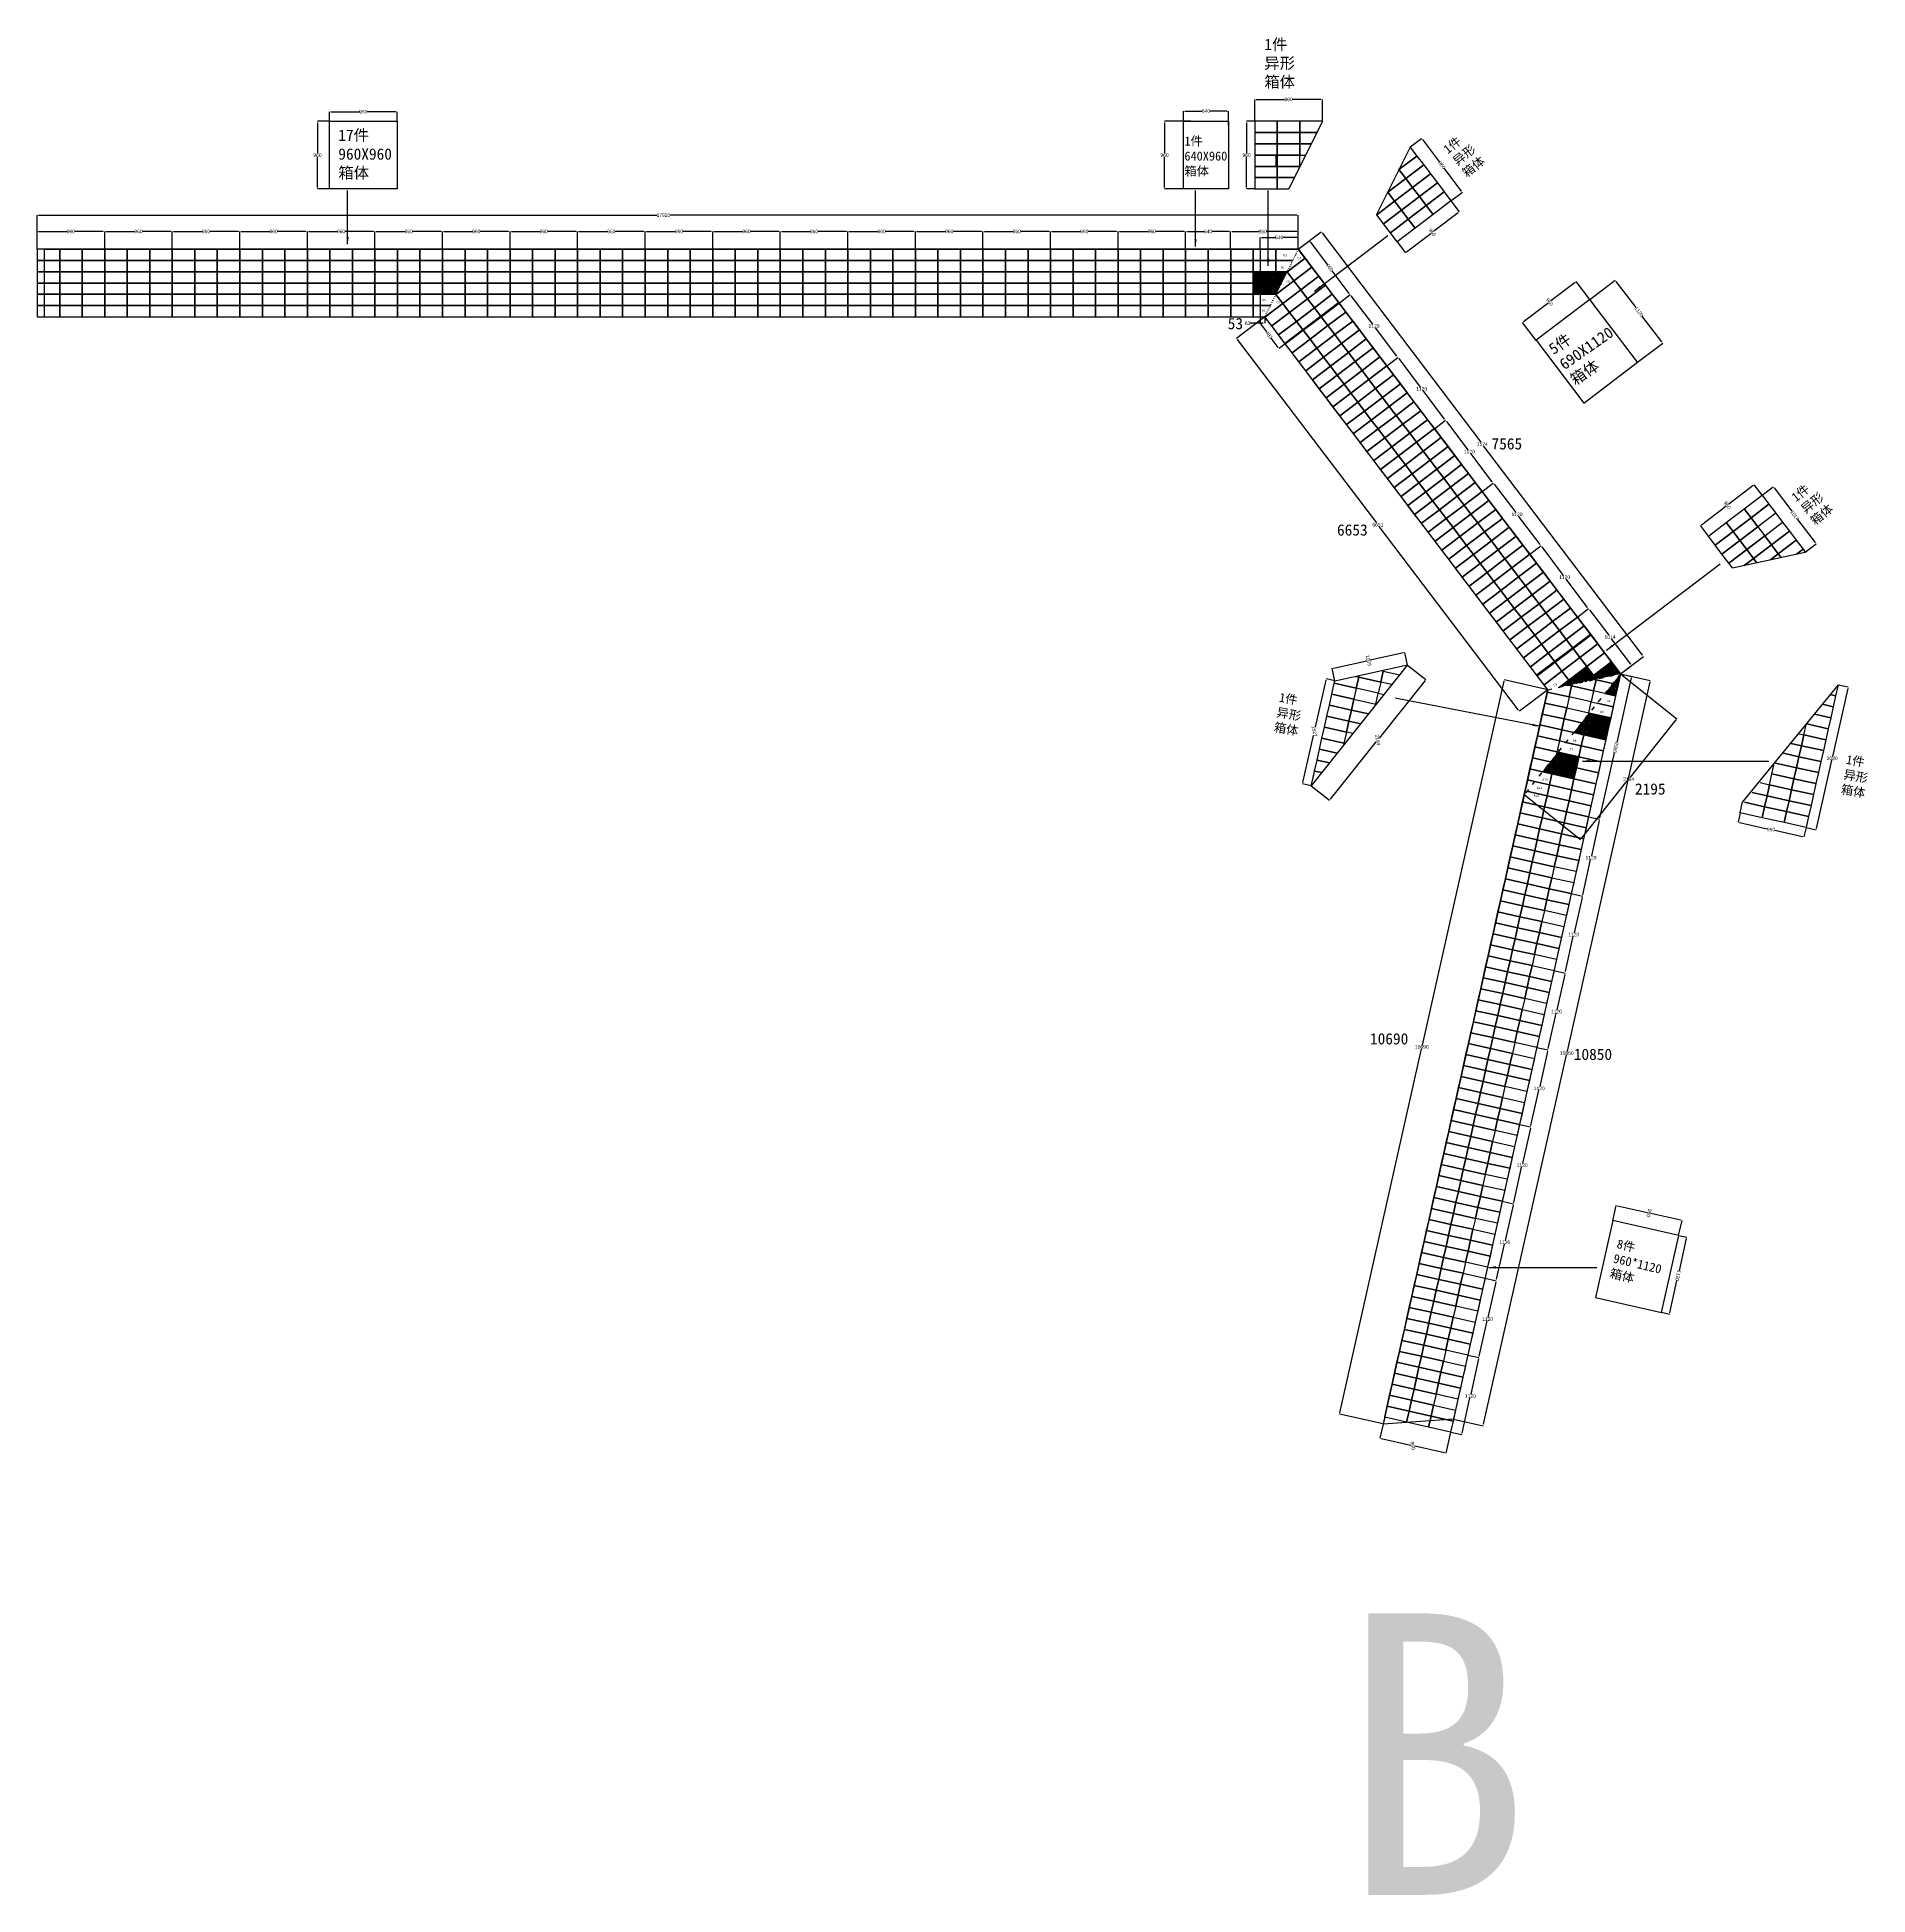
# Model space of a CAD drawing. Header units: inches. Extents: x 21093 to 127854, y 9039 to 35434.
# Drawn here: x 21093 to 47107, y 9039 to 35434 of the extents above.
import ezdxf

# ---------------------------------------------------------------- set-up
doc = ezdxf.new("R2010")
doc.units = ezdxf.units.IN
doc.header["$MEASUREMENT"] = 0
doc.linetypes.add('ACAD_ISO03W100', pattern=[30, 12, -18])
doc.styles.get("Standard").update_dxf_attribs({"font": 'arial.ttf'})
doc.dimstyles.get("Standard").update_dxf_attribs({"dimtxt": 50, "dimasz": 10, "dimexe": 0.18, "dimexo": 0.0625, "dimgap": 0.09, "dimtad": 0, "dimtih": 1, "dimtoh": 1, "dimdec": 0, "dimzin": 0, "dimdsep": 46, "dimtxsty": 'Standard', "dimcen": 0.09, "dimclrd": 3, "dimclre": 3, "dimclrt": 3, "dimadec": 0, "dimazin": 0, "dimtfac": 1, "dimtdec": 0, "dimtofl": 0, "dimtmove": 0, "dimatfit": 3, "dimfxl": 0, "dimtolj": 1, "dimtzin": 0, "dimarcsym": 0})
pattern_1 = [(302.36603, (40981.71, 25726.681), (21.11614, 13.38315), []), (302.36603, (40977.843, 25709.432), (21.11614, 13.38315), [31.25, -6.25, 0, -6.25])]

# ---------------------------------------------------------------- blocks, each defined once
blk = doc.blocks.new('*D26')
at = {"color": 3, "lineweight": -2}
for p, q in [((38473, 32420), (38473, 32589)), ((38493, 32588), (38688, 32588)), ((38993, 32588), (38799, 32588)), ((39013, 32420), (39013, 32589))]:
    blk.add_line(p, q, dxfattribs=at)
at = {"color": 3}
for points in [[(38493, 32592), (38493, 32585), (38473, 32588)], [(38993, 32592), (38993, 32585), (39013, 32588)]]:
    blk.add_solid(points, dxfattribs=at)
at = {"layer": 'Defpoints', "color": 0}
for p in [(39013, 32588), (38473, 32420), (39013, 32420)]:
    blk.add_point(p, dxfattribs=at)
at = {"color": 3, "insert": (38743, 32588), "char_height": 50, "attachment_point": 5}
blk.add_mtext('\\A1;540', dxfattribs=at)
blk = doc.blocks.new('*D27')
at = {"color": 3, "lineweight": -2}
for p, q in [((38473, 31460), (38473, 31368)), ((38537, 31460), (38537, 31368)), ((38473, 31368), (38329, 31368)), ((38517, 31368), (38493, 31368))]:
    blk.add_line(p, q, dxfattribs=at)
at = {"color": 3}
for points in [[(38493, 31371), (38493, 31365), (38473, 31368)], [(38517, 31371), (38517, 31365), (38537, 31368)]]:
    blk.add_solid(points, dxfattribs=at)
at = {"layer": 'Defpoints', "color": 0}
for p in [(38473, 31460), (38537, 31460), (38537, 31368)]:
    blk.add_point(p, dxfattribs=at)
at = {"color": 3, "insert": (38293, 31368), "char_height": 50, "attachment_point": 5}
blk.add_mtext('\\A1;63', dxfattribs=at)
blk = doc.blocks.new('*D28')
at = {"color": 3, "lineweight": -2}
for p, q in [((39014, 32420), (39339, 32668)), ((39351, 32652), (41610, 29677)), ((43907, 26651), (41648, 29626)), ((43593, 26388), (43919, 26635))]:
    blk.add_line(p, q, dxfattribs=at)
at = {"color": 3}
for points in [[(39354, 32654), (39349, 32650), (39339, 32667)], [(43909, 26653), (43904, 26649), (43919, 26635)]]:
    blk.add_solid(points, dxfattribs=at)
at = {"layer": 'Defpoints', "color": 0}
for p in [(39013, 32420), (43919, 26635), (43593, 26387)]:
    blk.add_point(p, dxfattribs=at)
at = {"color": 3, "insert": (41629, 29651), "char_height": 50, "attachment_point": 5}
blk.add_mtext('\\A1;7574', dxfattribs=at)
blk = doc.blocks.new('*D30')
at = {"color": 3, "lineweight": -2}
for p, q in [((41933, 26282), (40774, 21111)), ((42559, 26162), (41938, 26301)), ((39604, 15890), (40763, 21060)), ((40221, 15731), (39599, 15870))]:
    blk.add_line(p, q, dxfattribs=at)
at = {"color": 3}
for points in [[(41930, 26283), (41937, 26281), (41938, 26301)], [(39601, 15890), (39607, 15889), (39600, 15870)]]:
    blk.add_solid(points, dxfattribs=at)
at = {"layer": 'Defpoints', "color": 0}
for p in [(41938, 26301), (42559, 26162), (40221, 15731)]:
    blk.add_point(p, dxfattribs=at)
at = {"color": 3, "insert": (40769, 21086), "char_height": 50, "attachment_point": 5}
blk.add_mtext('\\A1;10690', dxfattribs=at)
blk = doc.blocks.new('*D31')
at = {"color": 3, "lineweight": -2}
for p, q in [((43593, 26387), (44393, 25750)), ((44380, 25734), (43729, 24918)), ((43037, 24050), (43688, 24867)), ((42225, 24672), (43024, 24034))]:
    blk.add_line(p, q, dxfattribs=at)
at = {"color": 3}
for points in [[(44377, 25736), (44383, 25732), (44393, 25750)], [(43034, 24052), (43039, 24048), (43024, 24035)]]:
    blk.add_solid(points, dxfattribs=at)
at = {"layer": 'Defpoints', "color": 0}
for p in [(43593, 26387), (42225, 24672), (43024, 24035)]:
    blk.add_point(p, dxfattribs=at)
at = {"color": 3, "insert": (43708, 24892), "char_height": 50, "attachment_point": 5}
blk.add_mtext('\\A1;2194', dxfattribs=at)
blk = doc.blocks.new('*D32')
at = {"color": 3, "lineweight": -2}
for p, q in [((38537, 31460), (38134, 31154)), ((38146, 31138), (40126, 28531)), ((42144, 25872), (40164, 28480)), ((42559, 26162), (42156, 25856))]:
    blk.add_line(p, q, dxfattribs=at)
at = {"color": 3}
for points in [[(38149, 31140), (38144, 31136), (38134, 31154)], [(42146, 25874), (42141, 25870), (42156, 25856)]]:
    blk.add_solid(points, dxfattribs=at)
at = {"layer": 'Defpoints', "color": 0}
for p in [(38537, 31460), (42559, 26162), (42156, 25856)]:
    blk.add_point(p, dxfattribs=at)
at = {"color": 3, "insert": (40145, 28505), "char_height": 50, "attachment_point": 5}
blk.add_mtext('\\A1;6651', dxfattribs=at)
blk = doc.blocks.new('*D33')
at = {"color": 3, "lineweight": -2}
for p, q in [((38053, 32420), (38053, 32672)), ((38073, 32671), (38451, 32671)), ((38993, 32671), (38562, 32671)), ((39013, 32420), (39013, 32672))]:
    blk.add_line(p, q, dxfattribs=at)
at = {"color": 3}
for points in [[(38073, 32675), (38073, 32668), (38053, 32671)], [(38993, 32675), (38993, 32668), (39013, 32671)]]:
    blk.add_solid(points, dxfattribs=at)
at = {"layer": 'Defpoints', "color": 0}
for p in [(38053, 32671), (38053, 32420), (39013, 32420)]:
    blk.add_point(p, dxfattribs=at)
at = {"color": 3, "insert": (38507, 32671), "char_height": 50, "attachment_point": 5}
blk.add_mtext('\\A1;960', dxfattribs=at)
blk = doc.blocks.new('*D35')
at = {"color": 3, "lineweight": -2}
for p, q in [((25248, 34238), (25248, 34374)), ((25268, 34374), (25673, 34374)), ((26188, 34374), (25783, 34374)), ((26208, 34238), (26208, 34374))]:
    blk.add_line(p, q, dxfattribs=at)
at = {"color": 3}
for points in [[(25268, 34377), (25268, 34371), (25248, 34374)], [(26188, 34377), (26188, 34371), (26208, 34374)]]:
    blk.add_solid(points, dxfattribs=at)
at = {"layer": 'Defpoints', "color": 0}
for p in [(26208, 34374), (25248, 34238), (26208, 34238)]:
    blk.add_point(p, dxfattribs=at)
at = {"color": 3, "insert": (25728, 34374), "char_height": 50, "attachment_point": 5}
blk.add_mtext('\\A1;960', dxfattribs=at)
blk = doc.blocks.new('*D36')
at = {"color": 3, "lineweight": -2}
for p, q in [((25248, 34238), (25076, 34238)), ((25077, 34218), (25077, 33784)), ((25077, 33298), (25077, 33733)), ((25248, 33278), (25076, 33278))]:
    blk.add_line(p, q, dxfattribs=at)
at = {"color": 3}
for points in [[(25073, 34218), (25080, 34218), (25077, 34238)], [(25073, 33298), (25080, 33298), (25077, 33278)]]:
    blk.add_solid(points, dxfattribs=at)
at = {"layer": 'Defpoints', "color": 0}
for p in [(25248, 34238), (25077, 33278), (25248, 33278)]:
    blk.add_point(p, dxfattribs=at)
at = {"color": 3, "insert": (25077, 33758), "char_height": 50, "attachment_point": 5}
blk.add_mtext('\\A1;960', dxfattribs=at)
blk = doc.blocks.new('*D37')
at = {"color": 3, "lineweight": -2}
for p, q in [((37382, 34177), (37382, 34384)), ((37402, 34384), (37647, 34384)), ((38002, 34384), (37758, 34384)), ((38022, 34177), (38022, 34384))]:
    blk.add_line(p, q, dxfattribs=at)
at = {"color": 3}
for points in [[(37402, 34387), (37402, 34380), (37382, 34384)], [(38002, 34387), (38002, 34380), (38022, 34384)]]:
    blk.add_solid(points, dxfattribs=at)
at = {"layer": 'Defpoints', "color": 0}
for p in [(38022, 34384), (37382, 34177), (38022, 34177)]:
    blk.add_point(p, dxfattribs=at)
at = {"color": 3, "insert": (37702, 34384), "char_height": 50, "attachment_point": 5}
blk.add_mtext('\\A1;640', dxfattribs=at)
blk = doc.blocks.new('*D38')
at = {"color": 3, "lineweight": -2}
for p, q in [((37488, 34238), (37113, 34238)), ((37113, 34218), (37113, 33784)), ((37113, 33298), (37113, 33733)), ((37488, 33278), (37113, 33278))]:
    blk.add_line(p, q, dxfattribs=at)
at = {"color": 3}
for points in [[(37110, 34218), (37117, 34218), (37113, 34238)], [(37110, 33298), (37117, 33298), (37113, 33278)]]:
    blk.add_solid(points, dxfattribs=at)
at = {"layer": 'Defpoints', "color": 0}
for p in [(37489, 34238), (37113, 33278), (37489, 33278)]:
    blk.add_point(p, dxfattribs=at)
at = {"color": 3, "insert": (37113, 33758), "char_height": 50, "attachment_point": 5}
blk.add_mtext('\\A1;960', dxfattribs=at)
blk = doc.blocks.new('*D39')
at = {"color": 3, "lineweight": -2}
for p, q in [((38537, 31460), (38450, 31394)), ((38462, 31378), (38562, 31246)), ((38730, 31025), (38630, 31156)), ((38829, 31075), (38742, 31009))]:
    blk.add_line(p, q, dxfattribs=at)
at = {"color": 3}
for points in [[(38465, 31380), (38459, 31376), (38450, 31394)], [(38733, 31027), (38727, 31023), (38742, 31009)]]:
    blk.add_solid(points, dxfattribs=at)
at = {"layer": 'Defpoints', "color": 0}
for p in [(38537, 31460), (38450, 31394), (38829, 31075)]:
    blk.add_point(p, dxfattribs=at)
at = {"color": 3, "insert": (38596, 31201), "char_height": 50, "attachment_point": 5, "rotation": 307.2034}
blk.add_mtext('\\A1;483', dxfattribs=at)
blk = doc.blocks.new('*D40')
at = {"color": 3, "lineweight": -2}
for p, q in [((39014, 32420), (39171, 32540)), ((39183, 32524), (39428, 32201)), ((39739, 31791), (39495, 32113)), ((39594, 31656), (39752, 31775))]:
    blk.add_line(p, q, dxfattribs=at)
at = {"color": 3}
for points in [[(39186, 32526), (39180, 32522), (39171, 32540)], [(39742, 31793), (39737, 31789), (39751, 31775)]]:
    blk.add_solid(points, dxfattribs=at)
at = {"layer": 'Defpoints', "color": 0}
for p in [(39171, 32540), (39014, 32420), (39594, 31655)]:
    blk.add_point(p, dxfattribs=at)
at = {"color": 3, "insert": (39461, 32157), "char_height": 50, "attachment_point": 5, "rotation": 307.2034}
blk.add_mtext('\\A1;960', dxfattribs=at)
blk = doc.blocks.new('*D62')
at = {"color": 3, "lineweight": -2}
for p, q in [((43746, 26333), (43540, 25411)), ((43593, 26387), (43751, 26352)), ((43300, 24342), (43507, 25264)), ((43138, 24358), (43296, 24322))]:
    blk.add_line(p, q, dxfattribs=at)
at = {"color": 3}
for points in [[(43750, 26332), (43743, 26333), (43751, 26352)], [(43304, 24341), (43297, 24343), (43296, 24322)]]:
    blk.add_solid(points, dxfattribs=at)
at = {"layer": 'Defpoints', "color": 0}
for p in [(43593, 26387), (43751, 26352), (43138, 24358)]:
    blk.add_point(p, dxfattribs=at)
at = {"color": 3, "insert": (43523, 25337), "char_height": 50, "attachment_point": 5, "rotation": 257.366}
blk.add_mtext('\\A1;2080', dxfattribs=at)
blk = doc.blocks.new('*D72')
at = {"color": 3, "lineweight": -2}
for p, q in [((43483, 18618), (43530, 18832)), ((43550, 18827), (43974, 18732)), ((44448, 18626), (44024, 18721)), ((44419, 18409), (44467, 18622))]:
    blk.add_line(p, q, dxfattribs=at)
at = {"color": 3}
for points in [[(43551, 18831), (43549, 18824), (43530, 18832)], [(44448, 18629), (44447, 18623), (44467, 18622)]]:
    blk.add_solid(points, dxfattribs=at)
at = {"layer": 'Defpoints', "color": 0}
for p in [(43483, 18618), (44467, 18622), (44419, 18408)]:
    blk.add_point(p, dxfattribs=at)
at = {"color": 3, "insert": (43999, 18727), "char_height": 50, "attachment_point": 5, "rotation": 257.366}
blk.add_mtext('\\A1;960', dxfattribs=at)
blk = doc.blocks.new('*D73')
at = {"color": 3, "lineweight": -2}
for p, q in [((44419, 18408), (44533, 18383)), ((44528, 18364), (44426, 17907)), ((44292, 17310), (44394, 17766)), ((44174, 17316), (44288, 17290))]:
    blk.add_line(p, q, dxfattribs=at)
at = {"color": 3}
for points in [[(44531, 18363), (44525, 18364), (44532, 18383)], [(44295, 17309), (44289, 17310), (44287, 17290)]]:
    blk.add_solid(points, dxfattribs=at)
at = {"layer": 'Defpoints', "color": 0}
for p in [(44419, 18408), (44174, 17316), (44287, 17290)]:
    blk.add_point(p, dxfattribs=at)
at = {"color": 3, "insert": (44410, 17837), "char_height": 50, "attachment_point": 5, "rotation": 257.366}
blk.add_mtext('\\A1;1120', dxfattribs=at)
blk = doc.blocks.new('*D77')
at = {"color": 3, "lineweight": -2}
for p, q in [((21093, 32420), (21093, 32906)), ((21113, 32905), (29900, 32905)), ((38994, 32905), (30084, 32905)), ((39014, 32420), (39014, 32906))]:
    blk.add_line(p, q, dxfattribs=at)
at = {"color": 3}
for points in [[(21113, 32909), (21113, 32902), (21093, 32905)], [(38994, 32909), (38994, 32902), (39014, 32905)]]:
    blk.add_solid(points, dxfattribs=at)
at = {"layer": 'Defpoints', "color": 0}
for p in [(39014, 32905), (21093, 32420), (39014, 32420)]:
    blk.add_point(p, dxfattribs=at)
at = {"color": 3, "insert": (29992, 32905), "char_height": 50, "attachment_point": 5}
blk.add_mtext('\\A1;17920', dxfattribs=at)
blk = doc.blocks.new('*D81')
at = {"color": 3, "lineweight": -2}
for p, q in [((42980, 27195), (43138, 27315)), ((43150, 27299), (43425, 26937)), ((43739, 26523), (43464, 26885)), ((43593, 26388), (43751, 26507))]:
    blk.add_line(p, q, dxfattribs=at)
at = {"color": 3}
for points in [[(43152, 27301), (43147, 27297), (43138, 27315)], [(43741, 26525), (43736, 26521), (43751, 26507)]]:
    blk.add_solid(points, dxfattribs=at)
at = {"layer": 'Defpoints', "color": 0}
for p in [(42980, 27195), (43751, 26507), (43593, 26388)]:
    blk.add_point(p, dxfattribs=at)
at = {"color": 3, "insert": (43444, 26911), "char_height": 50, "attachment_point": 5}
blk.add_mtext('\\A1;1014', dxfattribs=at)
blk = doc.blocks.new('*D83')
at = {"color": 3, "lineweight": -2}
for p, q in [((42303, 28087), (42461, 28207)), ((42473, 28191), (42780, 27787)), ((43126, 27331), (42819, 27735)), ((42980, 27195), (43138, 27315))]:
    blk.add_line(p, q, dxfattribs=at)
at = {"color": 3}
for points in [[(42475, 28193), (42470, 28189), (42460, 28207)], [(43128, 27333), (43123, 27329), (43138, 27315)]]:
    blk.add_solid(points, dxfattribs=at)
at = {"layer": 'Defpoints', "color": 0}
for p in [(42303, 28087), (42980, 27195), (43138, 27315)]:
    blk.add_point(p, dxfattribs=at)
at = {"color": 3, "insert": (42799, 27761), "char_height": 50, "attachment_point": 5}
blk.add_mtext('\\A1;1120', dxfattribs=at)
blk = doc.blocks.new('*D85')
at = {"color": 3, "lineweight": -2}
for p, q in [((41626, 28979), (41784, 29099)), ((41796, 29083), (42103, 28679)), ((42449, 28223), (42141, 28627)), ((42303, 28087), (42461, 28207))]:
    blk.add_line(p, q, dxfattribs=at)
at = {"color": 3}
for points in [[(41798, 29085), (41793, 29081), (41783, 29099)], [(42451, 28225), (42446, 28221), (42461, 28207)]]:
    blk.add_solid(points, dxfattribs=at)
at = {"layer": 'Defpoints', "color": 0}
for p in [(41626, 28979), (42303, 28087), (42461, 28207)]:
    blk.add_point(p, dxfattribs=at)
at = {"color": 3, "insert": (42122, 28653), "char_height": 50, "attachment_point": 5}
blk.add_mtext('\\A1;1120', dxfattribs=at)
blk = doc.blocks.new('*D87')
at = {"color": 3, "lineweight": -2}
for p, q in [((40948, 29871), (41106, 29991)), ((41118, 29975), (41425, 29570)), ((41771, 29115), (41464, 29519)), ((41626, 28979), (41783, 29099))]:
    blk.add_line(p, q, dxfattribs=at)
at = {"color": 3}
for points in [[(41120, 29977), (41115, 29973), (41106, 29991)], [(41773, 29117), (41768, 29113), (41783, 29099)]]:
    blk.add_solid(points, dxfattribs=at)
at = {"layer": 'Defpoints', "color": 0}
for p in [(40948, 29871), (41783, 29099), (41626, 28979)]:
    blk.add_point(p, dxfattribs=at)
at = {"color": 3, "insert": (41444, 29545), "char_height": 50, "attachment_point": 5}
blk.add_mtext('\\A1;1120', dxfattribs=at)
blk = doc.blocks.new('*D90')
at = {"color": 3, "lineweight": -2}
for p, q in [((40271, 30763), (40429, 30883)), ((40441, 30867), (40748, 30462)), ((41094, 30007), (40787, 30411)), ((40948, 29871), (41106, 29991))]:
    blk.add_line(p, q, dxfattribs=at)
at = {"color": 3}
for points in [[(40443, 30869), (40438, 30865), (40428, 30883)], [(41096, 30009), (41091, 30005), (41106, 29991)]]:
    blk.add_solid(points, dxfattribs=at)
at = {"layer": 'Defpoints', "color": 0}
for p in [(40428, 30883), (40271, 30763), (40948, 29871)]:
    blk.add_point(p, dxfattribs=at)
at = {"color": 3, "insert": (40767, 30437), "char_height": 50, "attachment_point": 5}
blk.add_mtext('\\A1;1120', dxfattribs=at)
blk = doc.blocks.new('*D91')
at = {"color": 3, "lineweight": -2}
for p, q in [((39594, 31656), (39751, 31775)), ((39763, 31759), (40070, 31354)), ((40416, 30899), (40109, 31303)), ((40271, 30763), (40429, 30883))]:
    blk.add_line(p, q, dxfattribs=at)
at = {"color": 3}
for points in [[(39766, 31761), (39761, 31757), (39751, 31775)], [(40419, 30901), (40414, 30897), (40428, 30883)]]:
    blk.add_solid(points, dxfattribs=at)
at = {"layer": 'Defpoints', "color": 0}
for p in [(39751, 31775), (39594, 31656), (40271, 30763)]:
    blk.add_point(p, dxfattribs=at)
at = {"color": 3, "insert": (40090, 31329), "char_height": 50, "attachment_point": 5}
blk.add_mtext('\\A1;1120', dxfattribs=at)
blk = doc.blocks.new('*D92')
at = {"color": 3, "lineweight": -2}
for p, q in [((43157, 31707), (43516, 31979)), ((43528, 31963), (43811, 31591)), ((44181, 31103), (43898, 31475)), ((43834, 30815), (44193, 31087))]:
    blk.add_line(p, q, dxfattribs=at)
at = {"color": 3}
for points in [[(43531, 31965), (43525, 31961), (43516, 31979)], [(44184, 31105), (44178, 31101), (44193, 31087)]]:
    blk.add_solid(points, dxfattribs=at)
at = {"layer": 'Defpoints', "color": 0}
for p in [(43516, 31979), (43157, 31707), (43834, 30815)]:
    blk.add_point(p, dxfattribs=at)
at = {"color": 3, "insert": (43854, 31533), "char_height": 50, "attachment_point": 5, "rotation": 307.2034}
blk.add_mtext('\\A1;1120', dxfattribs=at)
blk = doc.blocks.new('*D93')
at = {"color": 3, "lineweight": -2}
for p, q in [((42949, 31948), (42603, 31686)), ((43157, 31707), (42964, 31961)), ((42216, 31392), (42562, 31655)), ((42392, 31126), (42200, 31380))]:
    blk.add_line(p, q, dxfattribs=at)
at = {"color": 3}
for points in [[(42947, 31951), (42951, 31946), (42965, 31960)], [(42214, 31395), (42218, 31389), (42200, 31380)]]:
    blk.add_solid(points, dxfattribs=at)
at = {"layer": 'Defpoints', "color": 0}
for p in [(43157, 31707), (42200, 31380), (42392, 31126)]:
    blk.add_point(p, dxfattribs=at)
at = {"color": 3, "insert": (42582, 31670), "char_height": 50, "attachment_point": 5, "rotation": 307.2034}
blk.add_mtext('\\A1;960', dxfattribs=at)
blk = doc.blocks.new('*D110')
at = {"color": 3, "lineweight": -2}
for p, q in [((41423, 16708), (41581, 16672)), ((41577, 16653), (41464, 16151)), ((41341, 15599), (41453, 16100)), ((41179, 15615), (41336, 15579))]:
    blk.add_line(p, q, dxfattribs=at)
at = {"color": 3}
for points in [[(41573, 16654), (41580, 16652), (41581, 16672)], [(41337, 15600), (41344, 15598), (41336, 15579)]]:
    blk.add_solid(points, dxfattribs=at)
at = {"layer": 'Defpoints', "color": 0}
for p in [(41423, 16708), (41178, 15615), (41336, 15579)]:
    blk.add_point(p, dxfattribs=at)
at = {"color": 3, "insert": (41459, 16126), "char_height": 50, "attachment_point": 5}
blk.add_mtext('\\A1;1120', dxfattribs=at)
blk = doc.blocks.new('*D111')
at = {"color": 3, "lineweight": -2}
for p, q in [((41668, 17801), (41826, 17765)), ((41822, 17746), (41709, 17244)), ((41586, 16692), (41698, 17193)), ((41424, 16708), (41581, 16672))]:
    blk.add_line(p, q, dxfattribs=at)
at = {"color": 3}
for points in [[(41819, 17746), (41825, 17745), (41826, 17765)], [(41582, 16693), (41589, 16691), (41581, 16672)]]:
    blk.add_solid(points, dxfattribs=at)
at = {"layer": 'Defpoints', "color": 0}
for p in [(41668, 17801), (41423, 16708), (41581, 16672)]:
    blk.add_point(p, dxfattribs=at)
at = {"color": 3, "insert": (41704, 17219), "char_height": 50, "attachment_point": 5}
blk.add_mtext('\\A1;1120', dxfattribs=at)
blk = doc.blocks.new('*D112')
at = {"color": 3, "lineweight": -2}
for p, q in [((41913, 18893), (42071, 18858)), ((42067, 18839), (41954, 18337)), ((41831, 17785), (41943, 18286)), ((41668, 17801), (41826, 17765))]:
    blk.add_line(p, q, dxfattribs=at)
at = {"color": 3}
for points in [[(42063, 18839), (42070, 18838), (42071, 18858)], [(41827, 17785), (41834, 17784), (41826, 17765)]]:
    blk.add_solid(points, dxfattribs=at)
at = {"layer": 'Defpoints', "color": 0}
for p in [(41913, 18893), (42071, 18858), (41668, 17801)]:
    blk.add_point(p, dxfattribs=at)
at = {"color": 3, "insert": (41949, 18312), "char_height": 50, "attachment_point": 5}
blk.add_mtext('\\A1;1120', dxfattribs=at)
blk = doc.blocks.new('*D113')
at = {"color": 3, "lineweight": -2}
for p, q in [((42158, 19986), (42316, 19951)), ((42312, 19931), (42199, 19430)), ((42076, 18878), (42188, 19379)), ((41913, 18893), (42071, 18858))]:
    blk.add_line(p, q, dxfattribs=at)
at = {"color": 3}
for points in [[(42308, 19932), (42315, 19931), (42316, 19951)], [(42072, 18878), (42079, 18877), (42071, 18858)]]:
    blk.add_solid(points, dxfattribs=at)
at = {"layer": 'Defpoints', "color": 0}
for p in [(42158, 19986), (41913, 18893), (42071, 18858)]:
    blk.add_point(p, dxfattribs=at)
at = {"color": 3, "insert": (42194, 19405), "char_height": 50, "attachment_point": 5}
blk.add_mtext('\\A1;1120', dxfattribs=at)
blk = doc.blocks.new('*D114')
at = {"color": 3, "lineweight": -2}
for p, q in [((42403, 21079), (42561, 21044)), ((42556, 21024), (42444, 20523)), ((42320, 19971), (42433, 20472)), ((42158, 19986), (42316, 19951))]:
    blk.add_line(p, q, dxfattribs=at)
at = {"color": 3}
for points in [[(42553, 21025), (42560, 21024), (42561, 21044)], [(42317, 19971), (42323, 19970), (42316, 19951)]]:
    blk.add_solid(points, dxfattribs=at)
at = {"layer": 'Defpoints', "color": 0}
for p in [(42403, 21079), (42158, 19986), (42316, 19951)]:
    blk.add_point(p, dxfattribs=at)
at = {"color": 3, "insert": (42438, 20497), "char_height": 50, "attachment_point": 5}
blk.add_mtext('\\A1;1120', dxfattribs=at)
blk = doc.blocks.new('*D115')
at = {"color": 3, "lineweight": -2}
for p, q in [((42648, 22172), (42806, 22137)), ((42801, 22117), (42689, 21616)), ((42565, 21063), (42677, 21565)), ((42403, 21079), (42561, 21044))]:
    blk.add_line(p, q, dxfattribs=at)
at = {"color": 3}
for points in [[(42798, 22118), (42804, 22117), (42806, 22137)], [(42562, 21064), (42568, 21063), (42561, 21044)]]:
    blk.add_solid(points, dxfattribs=at)
at = {"layer": 'Defpoints', "color": 0}
for p in [(42648, 22172), (42806, 22137), (42403, 21079)]:
    blk.add_point(p, dxfattribs=at)
at = {"color": 3, "insert": (42683, 21590), "char_height": 50, "attachment_point": 5}
blk.add_mtext('\\A1;1120', dxfattribs=at)
blk = doc.blocks.new('*D116')
at = {"color": 3, "lineweight": -2}
for p, q in [((42893, 23265), (43051, 23230)), ((43046, 23210), (42934, 22709)), ((42810, 22156), (42922, 22658)), ((42648, 22172), (42806, 22137))]:
    blk.add_line(p, q, dxfattribs=at)
at = {"color": 3}
for points in [[(43043, 23211), (43050, 23209), (43051, 23230)], [(42807, 22157), (42813, 22156), (42806, 22137)]]:
    blk.add_solid(points, dxfattribs=at)
at = {"layer": 'Defpoints', "color": 0}
for p in [(42893, 23265), (43051, 23230), (42648, 22172)]:
    blk.add_point(p, dxfattribs=at)
at = {"color": 3, "insert": (42928, 22683), "char_height": 50, "attachment_point": 5}
blk.add_mtext('\\A1;1120', dxfattribs=at)
blk = doc.blocks.new('*D117')
at = {"color": 3, "lineweight": -2}
for p, q in [((43138, 24358), (43296, 24322)), ((43291, 24303), (43179, 23802)), ((43055, 23249), (43168, 23750)), ((42893, 23265), (43051, 23230))]:
    blk.add_line(p, q, dxfattribs=at)
at = {"color": 3}
for points in [[(43288, 24304), (43295, 24302), (43296, 24323)], [(43052, 23250), (43058, 23248), (43051, 23230)]]:
    blk.add_solid(points, dxfattribs=at)
at = {"layer": 'Defpoints', "color": 0}
for p in [(43138, 24358), (43296, 24323), (42893, 23265)]:
    blk.add_point(p, dxfattribs=at)
at = {"color": 3, "insert": (43173, 23776), "char_height": 50, "attachment_point": 5}
blk.add_mtext('\\A1;1120', dxfattribs=at)
blk = doc.blocks.new('*D120')
at = {"color": 3, "lineweight": -2}
for p, q in [((45293, 24413), (45263, 24280)), ((45283, 24275), (45676, 24187)), ((46180, 24074), (45787, 24162)), ((46230, 24203), (46200, 24070))]:
    blk.add_line(p, q, dxfattribs=at)
at = {"color": 3}
for points in [[(45283, 24279), (45282, 24272), (45263, 24280)], [(46181, 24077), (46180, 24071), (46200, 24070)]]:
    blk.add_solid(points, dxfattribs=at)
at = {"layer": 'Defpoints', "color": 0}
for p in [(45293, 24413), (46200, 24070), (46230, 24203)]:
    blk.add_point(p, dxfattribs=at)
at = {"color": 3, "insert": (45732, 24175), "char_height": 50, "attachment_point": 5}
blk.add_mtext('\\A1;960', dxfattribs=at)
blk = doc.blocks.new('*D121')
at = {"color": 3, "lineweight": -2}
for p, q in [((46824, 26181), (46607, 25211)), ((46685, 26233), (46829, 26201)), ((46378, 24190), (46596, 25160)), ((46230, 24203), (46374, 24171))]:
    blk.add_line(p, q, dxfattribs=at)
at = {"color": 3}
for points in [[(46821, 26182), (46828, 26180), (46829, 26201)], [(46375, 24191), (46381, 24190), (46374, 24171)]]:
    blk.add_solid(points, dxfattribs=at)
at = {"layer": 'Defpoints', "color": 0}
for p in [(46685, 26233), (46829, 26201), (46230, 24203)]:
    blk.add_point(p, dxfattribs=at)
at = {"color": 3, "insert": (46601, 25186), "char_height": 50, "attachment_point": 5}
blk.add_mtext('\\A1;2080', dxfattribs=at)
blk = doc.blocks.new('*D122')
at = {"color": 3, "lineweight": -2}
for p, q in [((45606, 28925), (45762, 29044)), ((45774, 29028), (46025, 28697)), ((46363, 28252), (46112, 28582)), ((46219, 28117), (46375, 28236))]:
    blk.add_line(p, q, dxfattribs=at)
at = {"color": 3}
for points in [[(45777, 29030), (45772, 29026), (45762, 29044)], [(46366, 28254), (46361, 28250), (46375, 28236)]]:
    blk.add_solid(points, dxfattribs=at)
at = {"layer": 'Defpoints', "color": 0}
for p in [(45762, 29044), (45606, 28925), (46219, 28117)]:
    blk.add_point(p, dxfattribs=at)
at = {"color": 3, "insert": (46069, 28640), "char_height": 50, "attachment_point": 5, "rotation": 307.2034}
blk.add_mtext('\\A1;1014', dxfattribs=at)
blk = doc.blocks.new('*D123')
at = {"color": 3, "lineweight": -2}
for p, q in [((45476, 29062), (45130, 28800)), ((45606, 28925), (45492, 29075)), ((44743, 28506), (45089, 28769)), ((44841, 28345), (44727, 28494))]:
    blk.add_line(p, q, dxfattribs=at)
at = {"color": 3}
for points in [[(45474, 29065), (45478, 29060), (45492, 29075)], [(44741, 28509), (44746, 28504), (44728, 28494)]]:
    blk.add_solid(points, dxfattribs=at)
at = {"layer": 'Defpoints', "color": 0}
for p in [(45606, 28925), (44728, 28494), (44841, 28344)]:
    blk.add_point(p, dxfattribs=at)
at = {"color": 3, "insert": (45110, 28784), "char_height": 50, "attachment_point": 5, "rotation": 307.2034}
blk.add_mtext('\\A1;960', dxfattribs=at)
blk = doc.blocks.new('*D124')
at = {"color": 3, "lineweight": -2}
for p, q in [((40603, 33873), (40766, 33996)), ((40778, 33980), (41022, 33658)), ((41334, 33247), (41089, 33570)), ((41183, 33108), (41346, 33231))]:
    blk.add_line(p, q, dxfattribs=at)
at = {"color": 3}
for points in [[(40780, 33982), (40775, 33978), (40766, 33996)], [(41337, 33249), (41331, 33245), (41346, 33231)]]:
    blk.add_solid(points, dxfattribs=at)
at = {"layer": 'Defpoints', "color": 0}
for p in [(40603, 33872), (41183, 33108), (41346, 33231)]:
    blk.add_point(p, dxfattribs=at)
at = {"color": 3, "insert": (41056, 33614), "char_height": 50, "attachment_point": 5, "rotation": 307.2034}
blk.add_mtext('\\A1;960', dxfattribs=at)
blk = doc.blocks.new('*D125')
at = {"color": 3, "lineweight": -2}
for p, q in [((41183, 33108), (41302, 32951)), ((41286, 32939), (40940, 32677)), ((40419, 32527), (40538, 32371)), ((40553, 32383), (40899, 32646))]:
    blk.add_line(p, q, dxfattribs=at)
at = {"color": 3}
for points in [[(41284, 32942), (41288, 32937), (41302, 32952)], [(40551, 32386), (40555, 32381), (40537, 32371)]]:
    blk.add_solid(points, dxfattribs=at)
at = {"layer": 'Defpoints', "color": 0}
for p in [(41183, 33108), (40419, 32527), (40537, 32371)]:
    blk.add_point(p, dxfattribs=at)
at = {"color": 3, "insert": (40920, 32661), "char_height": 50, "attachment_point": 5, "rotation": 307.2034}
blk.add_mtext('\\A1;960', dxfattribs=at)
blk = doc.blocks.new('*D126')
at = {"color": 3, "lineweight": -2}
for p, q in [((36453, 32420), (36453, 32673)), ((36473, 32673), (36878, 32673)), ((37393, 32673), (36989, 32673)), ((37413, 32420), (37413, 32673))]:
    blk.add_line(p, q, dxfattribs=at)
at = {"color": 3}
for points in [[(36473, 32676), (36473, 32669), (36453, 32673)], [(37393, 32676), (37393, 32669), (37413, 32673)]]:
    blk.add_solid(points, dxfattribs=at)
at = {"layer": 'Defpoints', "color": 0}
for p in [(36453, 32673), (36453, 32420), (37413, 32420)]:
    blk.add_point(p, dxfattribs=at)
at = {"color": 3, "insert": (36933, 32673), "char_height": 50, "attachment_point": 5}
blk.add_mtext('\\A1;960', dxfattribs=at)
blk = doc.blocks.new('*D127')
at = {"color": 3, "lineweight": -2}
for p, q in [((35493, 32420), (35493, 32673)), ((35513, 32673), (35918, 32673)), ((36433, 32673), (36029, 32673)), ((36453, 32420), (36453, 32673))]:
    blk.add_line(p, q, dxfattribs=at)
at = {"color": 3}
for points in [[(35513, 32676), (35513, 32669), (35493, 32673)], [(36433, 32676), (36433, 32669), (36453, 32673)]]:
    blk.add_solid(points, dxfattribs=at)
at = {"layer": 'Defpoints', "color": 0}
for p in [(35493, 32673), (35493, 32420), (36453, 32420)]:
    blk.add_point(p, dxfattribs=at)
at = {"color": 3, "insert": (35973, 32673), "char_height": 50, "attachment_point": 5}
blk.add_mtext('\\A1;960', dxfattribs=at)
blk = doc.blocks.new('*D128')
at = {"color": 3, "lineweight": -2}
for p, q in [((34533, 32420), (34533, 32673)), ((34553, 32673), (34958, 32673)), ((35473, 32673), (35069, 32673)), ((35493, 32420), (35493, 32673))]:
    blk.add_line(p, q, dxfattribs=at)
at = {"color": 3}
for points in [[(34553, 32676), (34553, 32669), (34533, 32673)], [(35473, 32676), (35473, 32669), (35493, 32673)]]:
    blk.add_solid(points, dxfattribs=at)
at = {"layer": 'Defpoints', "color": 0}
for p in [(34533, 32673), (34533, 32420), (35493, 32420)]:
    blk.add_point(p, dxfattribs=at)
at = {"color": 3, "insert": (35013, 32673), "char_height": 50, "attachment_point": 5}
blk.add_mtext('\\A1;960', dxfattribs=at)
blk = doc.blocks.new('*D129')
at = {"color": 3, "lineweight": -2}
for p, q in [((33573, 32420), (33573, 32673)), ((33593, 32673), (33998, 32673)), ((34513, 32673), (34109, 32673)), ((34533, 32420), (34533, 32673))]:
    blk.add_line(p, q, dxfattribs=at)
at = {"color": 3}
for points in [[(33593, 32676), (33593, 32669), (33573, 32673)], [(34513, 32676), (34513, 32669), (34533, 32673)]]:
    blk.add_solid(points, dxfattribs=at)
at = {"layer": 'Defpoints', "color": 0}
for p in [(33573, 32673), (33573, 32420), (34533, 32420)]:
    blk.add_point(p, dxfattribs=at)
at = {"color": 3, "insert": (34053, 32673), "char_height": 50, "attachment_point": 5}
blk.add_mtext('\\A1;960', dxfattribs=at)
blk = doc.blocks.new('*D130')
at = {"color": 3, "lineweight": -2}
for p, q in [((32613, 32420), (32613, 32673)), ((32633, 32673), (33038, 32673)), ((33553, 32673), (33149, 32673)), ((33573, 32420), (33573, 32673))]:
    blk.add_line(p, q, dxfattribs=at)
at = {"color": 3}
for points in [[(32633, 32676), (32633, 32669), (32613, 32673)], [(33553, 32676), (33553, 32669), (33573, 32673)]]:
    blk.add_solid(points, dxfattribs=at)
at = {"layer": 'Defpoints', "color": 0}
for p in [(32613, 32673), (32613, 32420), (33573, 32420)]:
    blk.add_point(p, dxfattribs=at)
at = {"color": 3, "insert": (33093, 32673), "char_height": 50, "attachment_point": 5}
blk.add_mtext('\\A1;960', dxfattribs=at)
blk = doc.blocks.new('*D131')
at = {"color": 3, "lineweight": -2}
for p, q in [((31653, 32420), (31653, 32673)), ((31673, 32673), (32078, 32673)), ((32593, 32673), (32189, 32673)), ((32613, 32420), (32613, 32673))]:
    blk.add_line(p, q, dxfattribs=at)
at = {"color": 3}
for points in [[(31673, 32676), (31673, 32669), (31653, 32673)], [(32593, 32676), (32593, 32669), (32613, 32673)]]:
    blk.add_solid(points, dxfattribs=at)
at = {"layer": 'Defpoints', "color": 0}
for p in [(31653, 32673), (31653, 32420), (32613, 32420)]:
    blk.add_point(p, dxfattribs=at)
at = {"color": 3, "insert": (32133, 32673), "char_height": 50, "attachment_point": 5}
blk.add_mtext('\\A1;960', dxfattribs=at)
blk = doc.blocks.new('*D132')
at = {"color": 3, "lineweight": -2}
for p, q in [((30693, 32420), (30693, 32673)), ((30713, 32673), (31118, 32673)), ((31633, 32673), (31229, 32673)), ((31653, 32420), (31653, 32673))]:
    blk.add_line(p, q, dxfattribs=at)
at = {"color": 3}
for points in [[(30713, 32676), (30713, 32669), (30693, 32673)], [(31633, 32676), (31633, 32669), (31653, 32673)]]:
    blk.add_solid(points, dxfattribs=at)
at = {"layer": 'Defpoints', "color": 0}
for p in [(30693, 32673), (30693, 32420), (31653, 32420)]:
    blk.add_point(p, dxfattribs=at)
at = {"color": 3, "insert": (31173, 32673), "char_height": 50, "attachment_point": 5}
blk.add_mtext('\\A1;960', dxfattribs=at)
blk = doc.blocks.new('*D133')
at = {"color": 3, "lineweight": -2}
for p, q in [((29733, 32420), (29733, 32673)), ((29753, 32673), (30158, 32673)), ((30673, 32673), (30269, 32673)), ((30693, 32420), (30693, 32673))]:
    blk.add_line(p, q, dxfattribs=at)
at = {"color": 3}
for points in [[(29753, 32676), (29753, 32669), (29733, 32673)], [(30673, 32676), (30673, 32669), (30693, 32673)]]:
    blk.add_solid(points, dxfattribs=at)
at = {"layer": 'Defpoints', "color": 0}
for p in [(29733, 32673), (29733, 32420), (30693, 32420)]:
    blk.add_point(p, dxfattribs=at)
at = {"color": 3, "insert": (30213, 32673), "char_height": 50, "attachment_point": 5}
blk.add_mtext('\\A1;960', dxfattribs=at)
blk = doc.blocks.new('*D134')
at = {"color": 3, "lineweight": -2}
for p, q in [((28773, 32420), (28773, 32673)), ((28793, 32673), (29198, 32673)), ((29713, 32673), (29309, 32673)), ((29733, 32420), (29733, 32673))]:
    blk.add_line(p, q, dxfattribs=at)
at = {"color": 3}
for points in [[(28793, 32676), (28793, 32669), (28773, 32673)], [(29713, 32676), (29713, 32669), (29733, 32673)]]:
    blk.add_solid(points, dxfattribs=at)
at = {"layer": 'Defpoints', "color": 0}
for p in [(28773, 32673), (28773, 32420), (29733, 32420)]:
    blk.add_point(p, dxfattribs=at)
at = {"color": 3, "insert": (29253, 32673), "char_height": 50, "attachment_point": 5}
blk.add_mtext('\\A1;960', dxfattribs=at)
blk = doc.blocks.new('*D135')
at = {"color": 3, "lineweight": -2}
for p, q in [((27813, 32420), (27813, 32673)), ((27833, 32673), (28238, 32673)), ((28753, 32673), (28349, 32673)), ((28773, 32420), (28773, 32673))]:
    blk.add_line(p, q, dxfattribs=at)
at = {"color": 3}
for points in [[(27833, 32676), (27833, 32669), (27813, 32673)], [(28753, 32676), (28753, 32669), (28773, 32673)]]:
    blk.add_solid(points, dxfattribs=at)
at = {"layer": 'Defpoints', "color": 0}
for p in [(27813, 32673), (27813, 32420), (28773, 32420)]:
    blk.add_point(p, dxfattribs=at)
at = {"color": 3, "insert": (28293, 32673), "char_height": 50, "attachment_point": 5}
blk.add_mtext('\\A1;960', dxfattribs=at)
blk = doc.blocks.new('*D136')
at = {"color": 3, "lineweight": -2}
for p, q in [((26853, 32420), (26853, 32673)), ((26873, 32673), (27278, 32673)), ((27793, 32673), (27389, 32673)), ((27813, 32420), (27813, 32673))]:
    blk.add_line(p, q, dxfattribs=at)
at = {"color": 3}
for points in [[(26873, 32676), (26873, 32669), (26853, 32673)], [(27793, 32676), (27793, 32669), (27813, 32673)]]:
    blk.add_solid(points, dxfattribs=at)
at = {"layer": 'Defpoints', "color": 0}
for p in [(26853, 32673), (26853, 32420), (27813, 32420)]:
    blk.add_point(p, dxfattribs=at)
at = {"color": 3, "insert": (27333, 32673), "char_height": 50, "attachment_point": 5}
blk.add_mtext('\\A1;960', dxfattribs=at)
blk = doc.blocks.new('*D137')
at = {"color": 3, "lineweight": -2}
for p, q in [((25893, 32420), (25893, 32673)), ((25913, 32673), (26318, 32673)), ((26833, 32673), (26429, 32673)), ((26853, 32420), (26853, 32673))]:
    blk.add_line(p, q, dxfattribs=at)
at = {"color": 3}
for points in [[(25913, 32676), (25913, 32669), (25893, 32673)], [(26833, 32676), (26833, 32669), (26853, 32673)]]:
    blk.add_solid(points, dxfattribs=at)
at = {"layer": 'Defpoints', "color": 0}
for p in [(25893, 32673), (25893, 32420), (26853, 32420)]:
    blk.add_point(p, dxfattribs=at)
at = {"color": 3, "insert": (26373, 32673), "char_height": 50, "attachment_point": 5}
blk.add_mtext('\\A1;960', dxfattribs=at)
blk = doc.blocks.new('*D139')
at = {"color": 3, "lineweight": -2}
for p, q in [((24933, 32420), (24933, 32673)), ((24953, 32673), (25358, 32673)), ((25873, 32673), (25469, 32673)), ((25893, 32420), (25893, 32673))]:
    blk.add_line(p, q, dxfattribs=at)
at = {"color": 3}
for points in [[(24953, 32676), (24953, 32669), (24933, 32673)], [(25873, 32676), (25873, 32669), (25893, 32673)]]:
    blk.add_solid(points, dxfattribs=at)
at = {"layer": 'Defpoints', "color": 0}
for p in [(24933, 32673), (24933, 32420), (25893, 32420)]:
    blk.add_point(p, dxfattribs=at)
at = {"color": 3, "insert": (25413, 32673), "char_height": 50, "attachment_point": 5}
blk.add_mtext('\\A1;960', dxfattribs=at)
blk = doc.blocks.new('*D140')
at = {"color": 3, "lineweight": -2}
for p, q in [((23973, 32420), (23973, 32673)), ((23993, 32673), (24398, 32673)), ((24913, 32673), (24509, 32673)), ((24933, 32420), (24933, 32673))]:
    blk.add_line(p, q, dxfattribs=at)
at = {"color": 3}
for points in [[(23993, 32676), (23993, 32669), (23973, 32673)], [(24913, 32676), (24913, 32669), (24933, 32673)]]:
    blk.add_solid(points, dxfattribs=at)
at = {"layer": 'Defpoints', "color": 0}
for p in [(23973, 32673), (23973, 32420), (24933, 32420)]:
    blk.add_point(p, dxfattribs=at)
at = {"color": 3, "insert": (24453, 32673), "char_height": 50, "attachment_point": 5}
blk.add_mtext('\\A1;960', dxfattribs=at)
blk = doc.blocks.new('*D138')
at = {"color": 3, "lineweight": -2}
for p, q in [((23013, 32420), (23013, 32673)), ((23033, 32673), (23438, 32673)), ((23953, 32673), (23549, 32673)), ((23973, 32420), (23973, 32673))]:
    blk.add_line(p, q, dxfattribs=at)
at = {"color": 3}
for points in [[(23033, 32676), (23033, 32669), (23013, 32673)], [(23953, 32676), (23953, 32669), (23973, 32673)]]:
    blk.add_solid(points, dxfattribs=at)
at = {"layer": 'Defpoints', "color": 0}
for p in [(23013, 32673), (23013, 32420), (23973, 32420)]:
    blk.add_point(p, dxfattribs=at)
at = {"color": 3, "insert": (23493, 32673), "char_height": 50, "attachment_point": 5}
blk.add_mtext('\\A1;960', dxfattribs=at)
blk = doc.blocks.new('*D142')
at = {"color": 3, "lineweight": -2}
for p, q in [((22053, 32420), (22053, 32673)), ((22073, 32673), (22478, 32673)), ((22993, 32673), (22589, 32673)), ((23013, 32420), (23013, 32673))]:
    blk.add_line(p, q, dxfattribs=at)
at = {"color": 3}
for points in [[(22073, 32676), (22073, 32669), (22053, 32673)], [(22993, 32676), (22993, 32669), (23013, 32673)]]:
    blk.add_solid(points, dxfattribs=at)
at = {"layer": 'Defpoints', "color": 0}
for p in [(22053, 32673), (22053, 32420), (23013, 32420)]:
    blk.add_point(p, dxfattribs=at)
at = {"color": 3, "insert": (22533, 32673), "char_height": 50, "attachment_point": 5}
blk.add_mtext('\\A1;960', dxfattribs=at)
blk = doc.blocks.new('*D143')
at = {"color": 3, "lineweight": -2}
for p, q in [((21093, 32420), (21093, 32673)), ((21113, 32673), (21518, 32673)), ((22033, 32673), (21629, 32673)), ((22053, 32420), (22053, 32673))]:
    blk.add_line(p, q, dxfattribs=at)
at = {"color": 3}
for points in [[(21113, 32676), (21113, 32669), (21093, 32673)], [(22033, 32676), (22033, 32669), (22053, 32673)]]:
    blk.add_solid(points, dxfattribs=at)
at = {"layer": 'Defpoints', "color": 0}
for p in [(21093, 32673), (21093, 32420), (22053, 32420)]:
    blk.add_point(p, dxfattribs=at)
at = {"color": 3, "insert": (21573, 32673), "char_height": 50, "attachment_point": 5}
blk.add_mtext('\\A1;960', dxfattribs=at)
blk = doc.blocks.new('*D144')
at = {"color": 3, "lineweight": -2}
for p, q in [((37413, 32420), (37413, 32673)), ((37433, 32673), (37678, 32673)), ((38033, 32673), (37789, 32673)), ((38053, 32420), (38053, 32673))]:
    blk.add_line(p, q, dxfattribs=at)
at = {"color": 3}
for points in [[(37433, 32676), (37433, 32669), (37413, 32673)], [(38033, 32676), (38033, 32669), (38053, 32673)]]:
    blk.add_solid(points, dxfattribs=at)
at = {"layer": 'Defpoints', "color": 0}
for p in [(38053, 32673), (37413, 32420), (38053, 32420)]:
    blk.add_point(p, dxfattribs=at)
at = {"color": 3, "insert": (37733, 32673), "char_height": 50, "attachment_point": 5}
blk.add_mtext('\\A1;640', dxfattribs=at)
blk = doc.blocks.new('*D146')
at = {"color": 3, "lineweight": -2}
for p, q in [((44011, 26273), (42835, 21025)), ((43593, 26387), (44016, 26293)), ((41647, 15725), (42823, 20973)), ((41220, 15800), (41643, 15705))]:
    blk.add_line(p, q, dxfattribs=at)
at = {"color": 3}
for points in [[(44008, 26274), (44015, 26272), (44016, 26293)], [(41644, 15726), (41650, 15724), (41643, 15705)]]:
    blk.add_solid(points, dxfattribs=at)
at = {"layer": 'Defpoints', "color": 0}
for p in [(43593, 26387), (41220, 15800), (41643, 15705)]:
    blk.add_point(p, dxfattribs=at)
at = {"color": 3, "insert": (42829, 20999), "char_height": 50, "attachment_point": 5}
blk.add_mtext('\\A1;10850', dxfattribs=at)
blk = doc.blocks.new('*D147')
at = {"color": 3, "lineweight": -2}
for p, q in [((38396, 34238), (38396, 34549)), ((38416, 34549), (38820, 34549)), ((39336, 34549), (38931, 34549)), ((39356, 34238), (39356, 34549))]:
    blk.add_line(p, q, dxfattribs=at)
at = {"color": 3}
for points in [[(38416, 34552), (38416, 34545), (38396, 34549)], [(39336, 34552), (39336, 34545), (39356, 34549)]]:
    blk.add_solid(points, dxfattribs=at)
at = {"layer": 'Defpoints', "color": 0}
for p in [(39356, 34549), (38396, 34238), (39356, 34238)]:
    blk.add_point(p, dxfattribs=at)
at = {"color": 3, "insert": (38876, 34549), "char_height": 50, "attachment_point": 5}
blk.add_mtext('\\A1;960', dxfattribs=at)
blk = doc.blocks.new('*D148')
at = {"color": 3, "lineweight": -2}
for p, q in [((38396, 34238), (38278, 34238)), ((38279, 34218), (38279, 33784)), ((38279, 33298), (38279, 33733)), ((38396, 33278), (38278, 33278))]:
    blk.add_line(p, q, dxfattribs=at)
at = {"color": 3}
for points in [[(38275, 34218), (38282, 34218), (38279, 34238)], [(38275, 33298), (38282, 33298), (38279, 33278)]]:
    blk.add_solid(points, dxfattribs=at)
at = {"layer": 'Defpoints', "color": 0}
for p in [(38396, 34238), (38279, 33278), (38396, 33278)]:
    blk.add_point(p, dxfattribs=at)
at = {"color": 3, "insert": (38279, 33758), "char_height": 50, "attachment_point": 5}
blk.add_mtext('\\A1;960', dxfattribs=at)
blk = doc.blocks.new('*D228')
at = {"color": 3, "lineweight": -2}
for p, q in [((40242, 15825), (40175, 15526)), ((41179, 15615), (41111, 15316)), ((40194, 15522), (40615, 15427)), ((41092, 15320), (40671, 15415))]:
    blk.add_line(p, q, dxfattribs=at)
at = {"color": 3}
for points in [[(40195, 15525), (40193, 15518), (40175, 15526)], [(41093, 15324), (41091, 15317), (41112, 15316)]]:
    blk.add_solid(points, dxfattribs=at)
at = {"layer": 'Defpoints', "color": 0}
for p in [(40242, 15825), (41179, 15615), (41112, 15316)]:
    blk.add_point(p, dxfattribs=at)
at = {"color": 3, "insert": (40643, 15421), "char_height": 50, "attachment_point": 5, "rotation": 282.6092}
blk.add_mtext('\\A1;960', dxfattribs=at)
blk = doc.blocks.new('*D235')
at = {"color": 3, "lineweight": -2}
for p, q in [((40568, 26513), (40827, 26306)), ((40815, 26291), (40163, 25475)), ((39471, 24607), (40122, 25423)), ((39199, 24798), (39459, 24591))]:
    blk.add_line(p, q, dxfattribs=at)
at = {"color": 3}
for points in [[(40817, 26289), (40812, 26293), (40827, 26306)], [(39474, 24605), (39469, 24609), (39459, 24591)]]:
    blk.add_solid(points, dxfattribs=at)
at = {"layer": 'Defpoints', "color": 0}
for p in [(40567, 26513), (39199, 24798), (39459, 24591)]:
    blk.add_point(p, dxfattribs=at)
at = {"color": 3, "insert": (40143, 25449), "char_height": 50, "attachment_point": 5, "rotation": 282.6092}
blk.add_mtext('\\A1;2194', dxfattribs=at)
blk = doc.blocks.new('*D236')
at = {"color": 3, "lineweight": -2}
for p, q in [((39405, 26296), (39255, 25630)), ((39533, 26288), (39409, 26316)), ((39080, 24846), (39229, 25512)), ((39199, 24798), (39075, 24826))]:
    blk.add_line(p, q, dxfattribs=at)
at = {"color": 3}
for points in [[(39408, 26296), (39402, 26297), (39409, 26316)], [(39083, 24845), (39076, 24846), (39075, 24826)]]:
    blk.add_solid(points, dxfattribs=at)
at = {"layer": 'Defpoints', "color": 0}
for p in [(39533, 26288), (39075, 24826), (39199, 24798)]:
    blk.add_point(p, dxfattribs=at)
at = {"color": 3, "insert": (39242, 25571), "char_height": 50, "attachment_point": 5, "rotation": 282.6092}
blk.add_mtext('\\A1;1527', dxfattribs=at)
blk = doc.blocks.new('*D237')
at = {"color": 3, "lineweight": -2}
for p, q in [((40509, 26686), (40037, 26584)), ((40567, 26513), (40529, 26691)), ((39533, 26288), (39494, 26466)), ((39514, 26470), (39987, 26573))]:
    blk.add_line(p, q, dxfattribs=at)
at = {"color": 3}
for points in [[(40509, 26690), (40510, 26683), (40529, 26691)], [(39513, 26473), (39515, 26466), (39494, 26465)]]:
    blk.add_solid(points, dxfattribs=at)
at = {"layer": 'Defpoints', "color": 0}
for p in [(39494, 26465), (40567, 26513), (39533, 26288)]:
    blk.add_point(p, dxfattribs=at)
at = {"color": 3, "insert": (40012, 26578), "char_height": 50, "attachment_point": 5, "rotation": 282.6092}
blk.add_mtext('\\A1;1059', dxfattribs=at)

msp = doc.modelspace()

# ---------------------------------------------------------------- hatches: boundary and pattern name
h = msp.add_hatch()
h.set_pattern_fill('ANSI35', color=3, scale=100, style=0)
h.set_pattern_definition(pattern_1)
h.paths.add_polyline_path([(38473.5, 31940.1), (38473.5, 32100.1), (38373.5, 32100.1), (38373.5, 31940.1)])
h.paths.add_polyline_path([(38693.5, 31940.1), (38693.5, 32100.1), (38473.5, 32100.1), (38473.5, 31940.1)])
h.paths.add_polyline_path([(38775.2, 31940.1), (38854.7, 32100.1), (38693.5, 32100.1), (38693.5, 31940.1)])
h.paths.add_polyline_path([(38658.9, 31974.5), (38720.4, 31974.5), (38720.4, 32036), (38658.9, 32036)], flags=9)
h = msp.add_hatch()
h.set_pattern_fill('ANSI35', color=48, scale=100, style=0)
h.set_pattern_definition(pattern_1)
h.paths.add_polyline_path([(38693.5, 31780.1), (38693.5, 31940.1), (38473.5, 31940.1), (38473.5, 31780.1)])
h.paths.add_polyline_path([(38473.5, 31780.1), (38473.5, 31940.1), (38373.5, 31940.1), (38373.5, 31780.1)])
h.paths.add_polyline_path([(38693.5, 31780.1), (38695.8, 31780.1), (38775.2, 31940.1), (38693.5, 31940.1)])
h.paths.add_polyline_path([(38657.8, 31843.4), (38719.3, 31843.4), (38719.3, 31904.9), (38657.8, 31904.9)], flags=9)
h = msp.add_hatch()
h.set_pattern_fill('ANSI35', color=3, scale=100, style=0)
h.set_pattern_definition(pattern_1)
h.paths.add_polyline_path([(43096.8, 26279.4), (43208.8, 26364.4), (43112.1, 26491.9), (42857.2, 26298.4), (42903.6, 26237.3)])
h.paths.add_polyline_path([(42903.5, 26237.3), (42903.5, 26237.3), (42857.2, 26298.4), (42725.7, 26198.6)])
h.paths.add_polyline_path([(42854.6, 26239), (42916.1, 26239), (42916.1, 26300.5), (42854.6, 26300.5)], flags=9)
h = msp.add_hatch()
h.set_pattern_fill('ANSI35', color=8, scale=100, style=0)
h.set_pattern_definition(pattern_1)
h.paths.add_polyline_path([(43467.8, 26360.2), (43560.4, 26430.5), (43463.7, 26557.9), (43208.8, 26364.4), (43248.3, 26312.4)])
h.paths.add_polyline_path([(43248.3, 26312.4), (43208.8, 26364.4), (43096.8, 26279.4)])
h.paths.add_polyline_path([(43593.1, 26387.5), (43593.1, 26387.5), (43560.4, 26430.5), (43467.8, 26360.2)])
h.paths.add_polyline_path([(43491.8, 26378), (43553.3, 26378), (43553.3, 26439.6), (43491.8, 26439.6)], flags=24)
h = msp.add_hatch()
h.set_pattern_fill('ANSI35', color=3, scale=100, style=0)
h.set_pattern_definition(pattern_1)
h.paths.add_polyline_path([(43558.1, 26231.4), (43593.1, 26387.5), (43593.1, 26387.5), (43482.1, 26248.4)])
h.paths.add_polyline_path([(43523.1, 26075.2), (43558.1, 26231.4), (43482.1, 26248.4), (43371.1, 26109.3)])
h.paths.add_polyline_path([(43467.8, 26142.3), (43529.3, 26142.3), (43529.3, 26203.9), (43467.8, 26203.9)], flags=24)
h = msp.add_hatch()
h.set_pattern_fill('ANSI35', color=3, scale=100, style=0)
h.set_pattern_definition(pattern_1)
h.paths.add_polyline_path([(43070.9, 25520.7), (43105.9, 25676.8), (43038.2, 25692), (42927.3, 25552.9)])
h.paths.add_polyline_path([(43383.1, 25450.7), (43418.1, 25606.9), (43105.9, 25676.8), (43070.9, 25520.7)])
h.paths.add_polyline_path([(43041.8, 25553), (43103.3, 25553), (43103.3, 25614.5), (43041.8, 25614.5)], flags=24)
h = msp.add_hatch()
h.set_pattern_fill('ANSI35', color=48, scale=100, style=0)
h.set_pattern_definition(pattern_1)
h.paths.add_polyline_path([(43418.1, 25606.9), (43453.1, 25763), (43149.2, 25831.1), (43137, 25815.8), (43105.9, 25676.8)])
h.paths.add_polyline_path([(43105.9, 25676.8), (43137, 25815.8), (43038.2, 25692)])
h.paths.add_polyline_path([(43084.6, 25687.8), (43146.1, 25687.8), (43146.1, 25749.4), (43084.6, 25749.4)], flags=9)
h = msp.add_hatch()
h.set_pattern_fill('ANSI35', color=48, scale=100, style=0)
h.set_pattern_definition(pattern_1)
h.paths.add_polyline_path([(42930.9, 24896.2), (42965.9, 25052.3), (42653.6, 25122.3), (42618.6, 24966.2)])
h.paths.add_polyline_path([(42618.6, 24966.2), (42653.6, 25122.3), (42594.4, 25135.6), (42483.4, 24996.5)])
h.paths.add_polyline_path([(42602, 24989), (42663.5, 24989), (42663.5, 25050.5), (42602, 25050.5)], flags=9)
h = msp.add_hatch()
h.set_pattern_fill('ANSI35', color=3, scale=100, style=0)
h.set_pattern_definition(pattern_1)
h.paths.add_polyline_path([(42965.9, 25052.3), (43000.9, 25208.5), (42705.3, 25274.7), (42680.9, 25244.1), (42653.6, 25122.3)])
h.paths.add_polyline_path([(42653.6, 25122.3), (42680.9, 25244.1), (42594.4, 25135.6)])
h.paths.add_polyline_path([(42629.3, 25241.8), (42713.6, 25241.8), (42713.6, 25303.3), (42629.3, 25303.3)], flags=9)
h.paths.add_polyline_path([(42642, 25122.3), (42703.5, 25122.3), (42703.5, 25183.8), (42642, 25183.8)], flags=9)

# ---------------------------------------------------------------- linework, layer by layer
at = {"color": 8}
for p, q in [((39355.7, 34238.1), (38879.1, 33278.1)), ((46684.8, 26232.8), (45328.1, 24569.3))]:
    msp.add_line(p, q, dxfattribs=at)
at = {"color": 4}
for p, q in [((40602.9, 33872.5), (40126.4, 32912.5)), ((45799.3, 28670.1), (45896, 28542.6)), ((45184.6, 27892.1), (46218.9, 28117.3))]:
    msp.add_line(p, q, dxfattribs=at)
at = {"color": 5}
for p, q in [((21193.5, 32420.1), (21193.5, 31460.1)), ((21193.5, 32420.1), (39013.5, 32420.1)), ((38473.5, 32420.1), (38473.5, 31460.1)), ((43593.1, 26387.5), (39013.5, 32420.1)), ((21193.5, 31460.1), (38537, 31460.1)), ((42558.8, 26162.3), (38537, 31460.1)), ((39587.9, 31663.5), (38823.3, 31083)), ((42399.8, 26371.7), (43164.4, 26952.2)), ((42558.8, 26162.3), (40220.6, 15731)), ((43593.1, 26387.5), (41219.9, 15800.2)), ((40220.6, 15731), (41219.9, 15800.2))]:
    msp.add_line(p, q, dxfattribs=at)
at = {"color": 1, "linetype": 'ACAD_ISO03W100'}
msp.add_line((39013.5, 32420.1), (38537, 31460.1), dxfattribs=at)
at = {"color": 3}
for p, q in [((40567.4, 26513.5), (39199.2, 24798.4)), ((39533.1, 26288.2), (40567.5, 26513.4))]:
    msp.add_line(p, q, dxfattribs=at)
at = {"color": 1, "linetype": 'ACAD_ISO03W100', "ltscale": 5}
msp.add_line((43593.1, 26387.5), (42224.8, 24672.4), dxfattribs=at)
at = {"color": 6, "linetype": 'ACAD_ISO03W100', "ltscale": 5}
msp.add_line((42558.8, 26162.3), (43593.1, 26387.5), dxfattribs=at)
at = {"color": 3}
for points in [[(25248.1, 34238.1), (26208.1, 34238.1), (26208.1, 33278.1), (25248.1, 33278.1)], [(37382.1, 34238.1), (38022.1, 34238.1), (38022.1, 33278.1), (37382.1, 33278.1)], [(42392.4, 31126.3), (43069.7, 30234.2), (43834.3, 30814.7), (43157.1, 31706.8)], [(39525.7, 26255.1), (39837.9, 26185.1), (39802.9, 26028.9), (39490.7, 26098.9)], [(39872.9, 26341.2), (40185.2, 26271.2), (40150.2, 26115.1), (39837.9, 26185.1)], [(42898.6, 26215.2), (43210.8, 26145.2), (43175.8, 25989.1), (42863.6, 26059.1)], [(39455.7, 25942.8), (39767.9, 25872.8), (39732.9, 25716.7), (39420.7, 25786.7)], [(39490.7, 26098.9), (39802.9, 26028.9), (39767.9, 25872.8), (39455.7, 25942.8)], [(42516.3, 25973), (42828.6, 25903), (42793.6, 25746.8), (42481.4, 25816.8)], [(42551.3, 26129.1), (42863.6, 26059.1), (42828.6, 25903), (42516.3, 25973)], [(39385.7, 25630.6), (39697.9, 25560.6), (39662.9, 25404.4), (39350.7, 25474.4)], [(39420.7, 25786.7), (39732.9, 25716.7), (39697.9, 25560.6), (39385.7, 25630.6)], [(42446.4, 25660.7), (42758.6, 25590.7), (42723.6, 25434.6), (42411.4, 25504.6)], [(42481.4, 25816.8), (42793.6, 25746.8), (42758.6, 25590.7), (42446.4, 25660.7)], [(42411.4, 25504.6), (42723.6, 25434.6), (42688.6, 25278.5), (42376.4, 25348.4)], [(43482.6, 18618.4), (43237.6, 17525.6), (44174.4, 17315.6), (44419.4, 18408.5)]]:
    msp.add_lwpolyline(points, close=True, dxfattribs=at)
at = {"color": 8}
for points in [[(38715.7, 34238.1), (38395.7, 34238.1), (38395.7, 34078.1), (38715.7, 34078.1)], [(38715.7, 34078.1), (38395.7, 34078.1), (38395.7, 33918.1), (38715.7, 33918.1)], [(39035.7, 34238.1), (38715.7, 34238.1), (38715.7, 34078.1), (39035.7, 34078.1)], [(39035.7, 34078.1), (38715.7, 34078.1), (38715.7, 33918.1), (39035.7, 33918.1)], [(38715.7, 33918.1), (38395.7, 33918.1), (38395.7, 33758.1), (38715.7, 33758.1)], [(39035.7, 33918.1), (38715.7, 33918.1), (38715.7, 33758.1), (39035.7, 33758.1)], [(38715.7, 33758.1), (38395.7, 33758.1), (38395.7, 33598.1), (38715.7, 33598.1)], [(38715.7, 33598.1), (38395.7, 33598.1), (38395.7, 33438.1), (38715.7, 33438.1)], [(39035.7, 33758.1), (38715.7, 33758.1), (38715.7, 33598.1), (39035.7, 33598.1)], [(38715.7, 33438.1), (38395.7, 33438.1), (38395.7, 33278.1), (38715.7, 33278.1)], [(21413.5, 32420.1), (21093.5, 32420.1), (21093.5, 32260.1), (21413.5, 32260.1)], [(21413.5, 32260.1), (21093.5, 32260.1), (21093.5, 32100.1), (21413.5, 32100.1)], [(21733.5, 32420.1), (21413.5, 32420.1), (21413.5, 32260.1), (21733.5, 32260.1)], [(21733.5, 32260.1), (21413.5, 32260.1), (21413.5, 32100.1), (21733.5, 32100.1)], [(22053.5, 32420.1), (21733.5, 32420.1), (21733.5, 32260.1), (22053.5, 32260.1)], [(22053.5, 32260.1), (21733.5, 32260.1), (21733.5, 32100.1), (22053.5, 32100.1)], [(22373.5, 32420.1), (22053.5, 32420.1), (22053.5, 32260.1), (22373.5, 32260.1)], [(22373.5, 32260.1), (22053.5, 32260.1), (22053.5, 32100.1), (22373.5, 32100.1)], [(22693.5, 32420.1), (22373.5, 32420.1), (22373.5, 32260.1), (22693.5, 32260.1)], [(22693.5, 32260.1), (22373.5, 32260.1), (22373.5, 32100.1), (22693.5, 32100.1)], [(23013.5, 32420.1), (22693.5, 32420.1), (22693.5, 32260.1), (23013.5, 32260.1)], [(23013.5, 32260.1), (22693.5, 32260.1), (22693.5, 32100.1), (23013.5, 32100.1)], [(23333.5, 32420.1), (23013.5, 32420.1), (23013.5, 32260.1), (23333.5, 32260.1)], [(23333.5, 32260.1), (23013.5, 32260.1), (23013.5, 32100.1), (23333.5, 32100.1)], [(23653.5, 32420.1), (23333.5, 32420.1), (23333.5, 32260.1), (23653.5, 32260.1)], [(23653.5, 32260.1), (23333.5, 32260.1), (23333.5, 32100.1), (23653.5, 32100.1)], [(23973.5, 32420.1), (23653.5, 32420.1), (23653.5, 32260.1), (23973.5, 32260.1)], [(23973.5, 32260.1), (23653.5, 32260.1), (23653.5, 32100.1), (23973.5, 32100.1)], [(24293.5, 32420.1), (23973.5, 32420.1), (23973.5, 32260.1), (24293.5, 32260.1)], [(24293.5, 32260.1), (23973.5, 32260.1), (23973.5, 32100.1), (24293.5, 32100.1)], [(24613.5, 32420.1), (24293.5, 32420.1), (24293.5, 32260.1), (24613.5, 32260.1)], [(24613.5, 32260.1), (24293.5, 32260.1), (24293.5, 32100.1), (24613.5, 32100.1)], [(24933.5, 32420.1), (24613.5, 32420.1), (24613.5, 32260.1), (24933.5, 32260.1)], [(24933.5, 32260.1), (24613.5, 32260.1), (24613.5, 32100.1), (24933.5, 32100.1)], [(25253.5, 32420.1), (24933.5, 32420.1), (24933.5, 32260.1), (25253.5, 32260.1)], [(25253.5, 32260.1), (24933.5, 32260.1), (24933.5, 32100.1), (25253.5, 32100.1)], [(25573.5, 32420.1), (25253.5, 32420.1), (25253.5, 32260.1), (25573.5, 32260.1)], [(25573.5, 32260.1), (25253.5, 32260.1), (25253.5, 32100.1), (25573.5, 32100.1)], [(25893.5, 32420.1), (25573.5, 32420.1), (25573.5, 32260.1), (25893.5, 32260.1)], [(25893.5, 32260.1), (25573.5, 32260.1), (25573.5, 32100.1), (25893.5, 32100.1)], [(26213.5, 32420.1), (25893.5, 32420.1), (25893.5, 32260.1), (26213.5, 32260.1)], [(26213.5, 32260.1), (25893.5, 32260.1), (25893.5, 32100.1), (26213.5, 32100.1)], [(26533.5, 32420.1), (26213.5, 32420.1), (26213.5, 32260.1), (26533.5, 32260.1)], [(26533.5, 32260.1), (26213.5, 32260.1), (26213.5, 32100.1), (26533.5, 32100.1)], [(26853.5, 32420.1), (26533.5, 32420.1), (26533.5, 32260.1), (26853.5, 32260.1)], [(26853.5, 32260.1), (26533.5, 32260.1), (26533.5, 32100.1), (26853.5, 32100.1)], [(27173.5, 32420.1), (26853.5, 32420.1), (26853.5, 32260.1), (27173.5, 32260.1)], [(27173.5, 32260.1), (26853.5, 32260.1), (26853.5, 32100.1), (27173.5, 32100.1)], [(27493.5, 32420.1), (27173.5, 32420.1), (27173.5, 32260.1), (27493.5, 32260.1)], [(27493.5, 32260.1), (27173.5, 32260.1), (27173.5, 32100.1), (27493.5, 32100.1)], [(27813.5, 32420.1), (27493.5, 32420.1), (27493.5, 32260.1), (27813.5, 32260.1)], [(27813.5, 32260.1), (27493.5, 32260.1), (27493.5, 32100.1), (27813.5, 32100.1)], [(28133.5, 32420.1), (27813.5, 32420.1), (27813.5, 32260.1), (28133.5, 32260.1)], [(28133.5, 32260.1), (27813.5, 32260.1), (27813.5, 32100.1), (28133.5, 32100.1)], [(28453.5, 32420.1), (28133.5, 32420.1), (28133.5, 32260.1), (28453.5, 32260.1)], [(28453.5, 32260.1), (28133.5, 32260.1), (28133.5, 32100.1), (28453.5, 32100.1)], [(28773.5, 32420.1), (28453.5, 32420.1), (28453.5, 32260.1), (28773.5, 32260.1)], [(28773.5, 32260.1), (28453.5, 32260.1), (28453.5, 32100.1), (28773.5, 32100.1)], [(29093.5, 32420.1), (28773.5, 32420.1), (28773.5, 32260.1), (29093.5, 32260.1)], [(29093.5, 32260.1), (28773.5, 32260.1), (28773.5, 32100.1), (29093.5, 32100.1)], [(29413.5, 32420.1), (29093.5, 32420.1), (29093.5, 32260.1), (29413.5, 32260.1)], [(29413.5, 32260.1), (29093.5, 32260.1), (29093.5, 32100.1), (29413.5, 32100.1)], [(29733.5, 32420.1), (29413.5, 32420.1), (29413.5, 32260.1), (29733.5, 32260.1)], [(29733.5, 32260.1), (29413.5, 32260.1), (29413.5, 32100.1), (29733.5, 32100.1)], [(30053.5, 32420.1), (29733.5, 32420.1), (29733.5, 32260.1), (30053.5, 32260.1)], [(30053.5, 32260.1), (29733.5, 32260.1), (29733.5, 32100.1), (30053.5, 32100.1)], [(30373.5, 32420.1), (30053.5, 32420.1), (30053.5, 32260.1), (30373.5, 32260.1)], [(30373.5, 32260.1), (30053.5, 32260.1), (30053.5, 32100.1), (30373.5, 32100.1)], [(30693.5, 32420.1), (30373.5, 32420.1), (30373.5, 32260.1), (30693.5, 32260.1)], [(30693.5, 32260.1), (30373.5, 32260.1), (30373.5, 32100.1), (30693.5, 32100.1)], [(31013.5, 32420.1), (30693.5, 32420.1), (30693.5, 32260.1), (31013.5, 32260.1)], [(31013.5, 32260.1), (30693.5, 32260.1), (30693.5, 32100.1), (31013.5, 32100.1)], [(31333.5, 32420.1), (31013.5, 32420.1), (31013.5, 32260.1), (31333.5, 32260.1)], [(31333.5, 32260.1), (31013.5, 32260.1), (31013.5, 32100.1), (31333.5, 32100.1)], [(31653.5, 32420.1), (31333.5, 32420.1), (31333.5, 32260.1), (31653.5, 32260.1)], [(31653.5, 32260.1), (31333.5, 32260.1), (31333.5, 32100.1), (31653.5, 32100.1)], [(31973.5, 32420.1), (31653.5, 32420.1), (31653.5, 32260.1), (31973.5, 32260.1)], [(31973.5, 32260.1), (31653.5, 32260.1), (31653.5, 32100.1), (31973.5, 32100.1)], [(32293.5, 32420.1), (31973.5, 32420.1), (31973.5, 32260.1), (32293.5, 32260.1)], [(32293.5, 32260.1), (31973.5, 32260.1), (31973.5, 32100.1), (32293.5, 32100.1)], [(32613.5, 32420.1), (32293.5, 32420.1), (32293.5, 32260.1), (32613.5, 32260.1)], [(32613.5, 32260.1), (32293.5, 32260.1), (32293.5, 32100.1), (32613.5, 32100.1)], [(32933.5, 32420.1), (32613.5, 32420.1), (32613.5, 32260.1), (32933.5, 32260.1)], [(32933.5, 32260.1), (32613.5, 32260.1), (32613.5, 32100.1), (32933.5, 32100.1)], [(33253.5, 32420.1), (32933.5, 32420.1), (32933.5, 32260.1), (33253.5, 32260.1)], [(33253.5, 32260.1), (32933.5, 32260.1), (32933.5, 32100.1), (33253.5, 32100.1)], [(33573.5, 32420.1), (33253.5, 32420.1), (33253.5, 32260.1), (33573.5, 32260.1)], [(33573.5, 32260.1), (33253.5, 32260.1), (33253.5, 32100.1), (33573.5, 32100.1)], [(33893.5, 32420.1), (33573.5, 32420.1), (33573.5, 32260.1), (33893.5, 32260.1)], [(33893.5, 32260.1), (33573.5, 32260.1), (33573.5, 32100.1), (33893.5, 32100.1)], [(34213.5, 32420.1), (33893.5, 32420.1), (33893.5, 32260.1), (34213.5, 32260.1)], [(34213.5, 32260.1), (33893.5, 32260.1), (33893.5, 32100.1), (34213.5, 32100.1)], [(34533.5, 32420.1), (34213.5, 32420.1), (34213.5, 32260.1), (34533.5, 32260.1)], [(34533.5, 32260.1), (34213.5, 32260.1), (34213.5, 32100.1), (34533.5, 32100.1)], [(34853.5, 32420.1), (34533.5, 32420.1), (34533.5, 32260.1), (34853.5, 32260.1)], [(34853.5, 32260.1), (34533.5, 32260.1), (34533.5, 32100.1), (34853.5, 32100.1)], [(35173.5, 32420.1), (34853.5, 32420.1), (34853.5, 32260.1), (35173.5, 32260.1)], [(35173.5, 32260.1), (34853.5, 32260.1), (34853.5, 32100.1), (35173.5, 32100.1)], [(35493.5, 32420.1), (35173.5, 32420.1), (35173.5, 32260.1), (35493.5, 32260.1)], [(35493.5, 32260.1), (35173.5, 32260.1), (35173.5, 32100.1), (35493.5, 32100.1)], [(35813.5, 32420.1), (35493.5, 32420.1), (35493.5, 32260.1), (35813.5, 32260.1)], [(35813.5, 32260.1), (35493.5, 32260.1), (35493.5, 32100.1), (35813.5, 32100.1)], [(36133.5, 32420.1), (35813.5, 32420.1), (35813.5, 32260.1), (36133.5, 32260.1)], [(36133.5, 32260.1), (35813.5, 32260.1), (35813.5, 32100.1), (36133.5, 32100.1)], [(36453.5, 32420.1), (36133.5, 32420.1), (36133.5, 32260.1), (36453.5, 32260.1)], [(36453.5, 32260.1), (36133.5, 32260.1), (36133.5, 32100.1), (36453.5, 32100.1)], [(36773.5, 32420.1), (36453.5, 32420.1), (36453.5, 32260.1), (36773.5, 32260.1)], [(36773.5, 32260.1), (36453.5, 32260.1), (36453.5, 32100.1), (36773.5, 32100.1)], [(37093.5, 32420.1), (36773.5, 32420.1), (36773.5, 32260.1), (37093.5, 32260.1)], [(37093.5, 32260.1), (36773.5, 32260.1), (36773.5, 32100.1), (37093.5, 32100.1)], [(37413.5, 32420.1), (37093.5, 32420.1), (37093.5, 32260.1), (37413.5, 32260.1)], [(37413.5, 32260.1), (37093.5, 32260.1), (37093.5, 32100.1), (37413.5, 32100.1)], [(37733.5, 32420.1), (37413.5, 32420.1), (37413.5, 32260.1), (37733.5, 32260.1)], [(37733.5, 32260.1), (37413.5, 32260.1), (37413.5, 32100.1), (37733.5, 32100.1)], [(38053.5, 32420.1), (37733.5, 32420.1), (37733.5, 32260.1), (38053.5, 32260.1)], [(38053.5, 32260.1), (37733.5, 32260.1), (37733.5, 32100.1), (38053.5, 32100.1)], [(38373.5, 32420.1), (38053.5, 32420.1), (38053.5, 32260.1), (38373.5, 32260.1)], [(38373.5, 32260.1), (38053.5, 32260.1), (38053.5, 32100.1), (38373.5, 32100.1)], [(38693.5, 32420.1), (38373.5, 32420.1), (38373.5, 32260.1), (38693.5, 32260.1)], [(38693.5, 32260.1), (38373.5, 32260.1), (38373.5, 32100.1), (38693.5, 32100.1)], [(21413.5, 32100.1), (21093.5, 32100.1), (21093.5, 31940.1), (21413.5, 31940.1)], [(21413.5, 31940.1), (21093.5, 31940.1), (21093.5, 31780.1), (21413.5, 31780.1)], [(21733.5, 32100.1), (21413.5, 32100.1), (21413.5, 31940.1), (21733.5, 31940.1)], [(21733.5, 31940.1), (21413.5, 31940.1), (21413.5, 31780.1), (21733.5, 31780.1)], [(22053.5, 32100.1), (21733.5, 32100.1), (21733.5, 31940.1), (22053.5, 31940.1)], [(22053.5, 31940.1), (21733.5, 31940.1), (21733.5, 31780.1), (22053.5, 31780.1)], [(22373.5, 32100.1), (22053.5, 32100.1), (22053.5, 31940.1), (22373.5, 31940.1)], [(22373.5, 31940.1), (22053.5, 31940.1), (22053.5, 31780.1), (22373.5, 31780.1)], [(22693.5, 32100.1), (22373.5, 32100.1), (22373.5, 31940.1), (22693.5, 31940.1)], [(22693.5, 31940.1), (22373.5, 31940.1), (22373.5, 31780.1), (22693.5, 31780.1)], [(23013.5, 32100.1), (22693.5, 32100.1), (22693.5, 31940.1), (23013.5, 31940.1)], [(23013.5, 31940.1), (22693.5, 31940.1), (22693.5, 31780.1), (23013.5, 31780.1)], [(23333.5, 32100.1), (23013.5, 32100.1), (23013.5, 31940.1), (23333.5, 31940.1)], [(23333.5, 31940.1), (23013.5, 31940.1), (23013.5, 31780.1), (23333.5, 31780.1)], [(23653.5, 32100.1), (23333.5, 32100.1), (23333.5, 31940.1), (23653.5, 31940.1)], [(23653.5, 31940.1), (23333.5, 31940.1), (23333.5, 31780.1), (23653.5, 31780.1)], [(23973.5, 32100.1), (23653.5, 32100.1), (23653.5, 31940.1), (23973.5, 31940.1)], [(23973.5, 31940.1), (23653.5, 31940.1), (23653.5, 31780.1), (23973.5, 31780.1)], [(24293.5, 32100.1), (23973.5, 32100.1), (23973.5, 31940.1), (24293.5, 31940.1)], [(24293.5, 31940.1), (23973.5, 31940.1), (23973.5, 31780.1), (24293.5, 31780.1)], [(24613.5, 32100.1), (24293.5, 32100.1), (24293.5, 31940.1), (24613.5, 31940.1)], [(24613.5, 31940.1), (24293.5, 31940.1), (24293.5, 31780.1), (24613.5, 31780.1)], [(24933.5, 32100.1), (24613.5, 32100.1), (24613.5, 31940.1), (24933.5, 31940.1)], [(24933.5, 31940.1), (24613.5, 31940.1), (24613.5, 31780.1), (24933.5, 31780.1)], [(25253.5, 32100.1), (24933.5, 32100.1), (24933.5, 31940.1), (25253.5, 31940.1)], [(25253.5, 31940.1), (24933.5, 31940.1), (24933.5, 31780.1), (25253.5, 31780.1)], [(25573.5, 32100.1), (25253.5, 32100.1), (25253.5, 31940.1), (25573.5, 31940.1)], [(25573.5, 31940.1), (25253.5, 31940.1), (25253.5, 31780.1), (25573.5, 31780.1)], [(25893.5, 32100.1), (25573.5, 32100.1), (25573.5, 31940.1), (25893.5, 31940.1)], [(25893.5, 31940.1), (25573.5, 31940.1), (25573.5, 31780.1), (25893.5, 31780.1)], [(26213.5, 32100.1), (25893.5, 32100.1), (25893.5, 31940.1), (26213.5, 31940.1)], [(26213.5, 31940.1), (25893.5, 31940.1), (25893.5, 31780.1), (26213.5, 31780.1)], [(26533.5, 32100.1), (26213.5, 32100.1), (26213.5, 31940.1), (26533.5, 31940.1)], [(26533.5, 31940.1), (26213.5, 31940.1), (26213.5, 31780.1), (26533.5, 31780.1)], [(26853.5, 32100.1), (26533.5, 32100.1), (26533.5, 31940.1), (26853.5, 31940.1)], [(26853.5, 31940.1), (26533.5, 31940.1), (26533.5, 31780.1), (26853.5, 31780.1)], [(27173.5, 32100.1), (26853.5, 32100.1), (26853.5, 31940.1), (27173.5, 31940.1)], [(27173.5, 31940.1), (26853.5, 31940.1), (26853.5, 31780.1), (27173.5, 31780.1)], [(27493.5, 32100.1), (27173.5, 32100.1), (27173.5, 31940.1), (27493.5, 31940.1)], [(27493.5, 31940.1), (27173.5, 31940.1), (27173.5, 31780.1), (27493.5, 31780.1)], [(27813.5, 32100.1), (27493.5, 32100.1), (27493.5, 31940.1), (27813.5, 31940.1)], [(27813.5, 31940.1), (27493.5, 31940.1), (27493.5, 31780.1), (27813.5, 31780.1)], [(28133.5, 32100.1), (27813.5, 32100.1), (27813.5, 31940.1), (28133.5, 31940.1)], [(28133.5, 31940.1), (27813.5, 31940.1), (27813.5, 31780.1), (28133.5, 31780.1)], [(28453.5, 32100.1), (28133.5, 32100.1), (28133.5, 31940.1), (28453.5, 31940.1)], [(28453.5, 31940.1), (28133.5, 31940.1), (28133.5, 31780.1), (28453.5, 31780.1)], [(28773.5, 32100.1), (28453.5, 32100.1), (28453.5, 31940.1), (28773.5, 31940.1)], [(28773.5, 31940.1), (28453.5, 31940.1), (28453.5, 31780.1), (28773.5, 31780.1)], [(29093.5, 32100.1), (28773.5, 32100.1), (28773.5, 31940.1), (29093.5, 31940.1)], [(29093.5, 31940.1), (28773.5, 31940.1), (28773.5, 31780.1), (29093.5, 31780.1)], [(29413.5, 32100.1), (29093.5, 32100.1), (29093.5, 31940.1), (29413.5, 31940.1)], [(29413.5, 31940.1), (29093.5, 31940.1), (29093.5, 31780.1), (29413.5, 31780.1)], [(29733.5, 32100.1), (29413.5, 32100.1), (29413.5, 31940.1), (29733.5, 31940.1)], [(29733.5, 31940.1), (29413.5, 31940.1), (29413.5, 31780.1), (29733.5, 31780.1)], [(30053.5, 32100.1), (29733.5, 32100.1), (29733.5, 31940.1), (30053.5, 31940.1)], [(30053.5, 31940.1), (29733.5, 31940.1), (29733.5, 31780.1), (30053.5, 31780.1)], [(30373.5, 32100.1), (30053.5, 32100.1), (30053.5, 31940.1), (30373.5, 31940.1)], [(30373.5, 31940.1), (30053.5, 31940.1), (30053.5, 31780.1), (30373.5, 31780.1)], [(30693.5, 32100.1), (30373.5, 32100.1), (30373.5, 31940.1), (30693.5, 31940.1)], [(30693.5, 31940.1), (30373.5, 31940.1), (30373.5, 31780.1), (30693.5, 31780.1)], [(31013.5, 32100.1), (30693.5, 32100.1), (30693.5, 31940.1), (31013.5, 31940.1)], [(31013.5, 31940.1), (30693.5, 31940.1), (30693.5, 31780.1), (31013.5, 31780.1)], [(31333.5, 32100.1), (31013.5, 32100.1), (31013.5, 31940.1), (31333.5, 31940.1)], [(31333.5, 31940.1), (31013.5, 31940.1), (31013.5, 31780.1), (31333.5, 31780.1)], [(31653.5, 32100.1), (31333.5, 32100.1), (31333.5, 31940.1), (31653.5, 31940.1)], [(31653.5, 31940.1), (31333.5, 31940.1), (31333.5, 31780.1), (31653.5, 31780.1)], [(31973.5, 32100.1), (31653.5, 32100.1), (31653.5, 31940.1), (31973.5, 31940.1)], [(31973.5, 31940.1), (31653.5, 31940.1), (31653.5, 31780.1), (31973.5, 31780.1)], [(32293.5, 32100.1), (31973.5, 32100.1), (31973.5, 31940.1), (32293.5, 31940.1)], [(32293.5, 31940.1), (31973.5, 31940.1), (31973.5, 31780.1), (32293.5, 31780.1)], [(32613.5, 32100.1), (32293.5, 32100.1), (32293.5, 31940.1), (32613.5, 31940.1)], [(32613.5, 31940.1), (32293.5, 31940.1), (32293.5, 31780.1), (32613.5, 31780.1)], [(32933.5, 32100.1), (32613.5, 32100.1), (32613.5, 31940.1), (32933.5, 31940.1)], [(32933.5, 31940.1), (32613.5, 31940.1), (32613.5, 31780.1), (32933.5, 31780.1)], [(33253.5, 32100.1), (32933.5, 32100.1), (32933.5, 31940.1), (33253.5, 31940.1)], [(33253.5, 31940.1), (32933.5, 31940.1), (32933.5, 31780.1), (33253.5, 31780.1)], [(33573.5, 32100.1), (33253.5, 32100.1), (33253.5, 31940.1), (33573.5, 31940.1)], [(33573.5, 31940.1), (33253.5, 31940.1), (33253.5, 31780.1), (33573.5, 31780.1)], [(33893.5, 32100.1), (33573.5, 32100.1), (33573.5, 31940.1), (33893.5, 31940.1)], [(33893.5, 31940.1), (33573.5, 31940.1), (33573.5, 31780.1), (33893.5, 31780.1)], [(34213.5, 32100.1), (33893.5, 32100.1), (33893.5, 31940.1), (34213.5, 31940.1)], [(34213.5, 31940.1), (33893.5, 31940.1), (33893.5, 31780.1), (34213.5, 31780.1)], [(34533.5, 32100.1), (34213.5, 32100.1), (34213.5, 31940.1), (34533.5, 31940.1)], [(34533.5, 31940.1), (34213.5, 31940.1), (34213.5, 31780.1), (34533.5, 31780.1)], [(34853.5, 32100.1), (34533.5, 32100.1), (34533.5, 31940.1), (34853.5, 31940.1)], [(34853.5, 31940.1), (34533.5, 31940.1), (34533.5, 31780.1), (34853.5, 31780.1)], [(35173.5, 32100.1), (34853.5, 32100.1), (34853.5, 31940.1), (35173.5, 31940.1)], [(35173.5, 31940.1), (34853.5, 31940.1), (34853.5, 31780.1), (35173.5, 31780.1)], [(35493.5, 32100.1), (35173.5, 32100.1), (35173.5, 31940.1), (35493.5, 31940.1)], [(35493.5, 31940.1), (35173.5, 31940.1), (35173.5, 31780.1), (35493.5, 31780.1)], [(35813.5, 32100.1), (35493.5, 32100.1), (35493.5, 31940.1), (35813.5, 31940.1)], [(35813.5, 31940.1), (35493.5, 31940.1), (35493.5, 31780.1), (35813.5, 31780.1)], [(36133.5, 32100.1), (35813.5, 32100.1), (35813.5, 31940.1), (36133.5, 31940.1)], [(36133.5, 31940.1), (35813.5, 31940.1), (35813.5, 31780.1), (36133.5, 31780.1)], [(36453.5, 32100.1), (36133.5, 32100.1), (36133.5, 31940.1), (36453.5, 31940.1)], [(36453.5, 31940.1), (36133.5, 31940.1), (36133.5, 31780.1), (36453.5, 31780.1)], [(36773.5, 32100.1), (36453.5, 32100.1), (36453.5, 31940.1), (36773.5, 31940.1)], [(36773.5, 31940.1), (36453.5, 31940.1), (36453.5, 31780.1), (36773.5, 31780.1)], [(37093.5, 32100.1), (36773.5, 32100.1), (36773.5, 31940.1), (37093.5, 31940.1)], [(37093.5, 31940.1), (36773.5, 31940.1), (36773.5, 31780.1), (37093.5, 31780.1)], [(37413.5, 32100.1), (37093.5, 32100.1), (37093.5, 31940.1), (37413.5, 31940.1)], [(37413.5, 31940.1), (37093.5, 31940.1), (37093.5, 31780.1), (37413.5, 31780.1)], [(37733.5, 32100.1), (37413.5, 32100.1), (37413.5, 31940.1), (37733.5, 31940.1)], [(37733.5, 31940.1), (37413.5, 31940.1), (37413.5, 31780.1), (37733.5, 31780.1)], [(38053.5, 32100.1), (37733.5, 32100.1), (37733.5, 31940.1), (38053.5, 31940.1)], [(38053.5, 31940.1), (37733.5, 31940.1), (37733.5, 31780.1), (38053.5, 31780.1)], [(38373.5, 32100.1), (38053.5, 32100.1), (38053.5, 31940.1), (38373.5, 31940.1)], [(38373.5, 31940.1), (38053.5, 31940.1), (38053.5, 31780.1), (38373.5, 31780.1)], [(38693.5, 32100.1), (38373.5, 32100.1), (38373.5, 31940.1), (38693.5, 31940.1)], [(38693.5, 31940.1), (38373.5, 31940.1), (38373.5, 31780.1), (38693.5, 31780.1)], [(21413.5, 31780.1), (21093.5, 31780.1), (21093.5, 31620.1), (21413.5, 31620.1)], [(21733.5, 31780.1), (21413.5, 31780.1), (21413.5, 31620.1), (21733.5, 31620.1)], [(22053.5, 31780.1), (21733.5, 31780.1), (21733.5, 31620.1), (22053.5, 31620.1)], [(22373.5, 31780.1), (22053.5, 31780.1), (22053.5, 31620.1), (22373.5, 31620.1)], [(22693.5, 31780.1), (22373.5, 31780.1), (22373.5, 31620.1), (22693.5, 31620.1)], [(23013.5, 31780.1), (22693.5, 31780.1), (22693.5, 31620.1), (23013.5, 31620.1)], [(23333.5, 31780.1), (23013.5, 31780.1), (23013.5, 31620.1), (23333.5, 31620.1)], [(23653.5, 31780.1), (23333.5, 31780.1), (23333.5, 31620.1), (23653.5, 31620.1)], [(23973.5, 31780.1), (23653.5, 31780.1), (23653.5, 31620.1), (23973.5, 31620.1)], [(24293.5, 31780.1), (23973.5, 31780.1), (23973.5, 31620.1), (24293.5, 31620.1)], [(24613.5, 31780.1), (24293.5, 31780.1), (24293.5, 31620.1), (24613.5, 31620.1)], [(24933.5, 31780.1), (24613.5, 31780.1), (24613.5, 31620.1), (24933.5, 31620.1)], [(25253.5, 31780.1), (24933.5, 31780.1), (24933.5, 31620.1), (25253.5, 31620.1)], [(25573.5, 31780.1), (25253.5, 31780.1), (25253.5, 31620.1), (25573.5, 31620.1)], [(25893.5, 31780.1), (25573.5, 31780.1), (25573.5, 31620.1), (25893.5, 31620.1)], [(26213.5, 31780.1), (25893.5, 31780.1), (25893.5, 31620.1), (26213.5, 31620.1)], [(26533.5, 31780.1), (26213.5, 31780.1), (26213.5, 31620.1), (26533.5, 31620.1)], [(26853.5, 31780.1), (26533.5, 31780.1), (26533.5, 31620.1), (26853.5, 31620.1)], [(27173.5, 31780.1), (26853.5, 31780.1), (26853.5, 31620.1), (27173.5, 31620.1)], [(27493.5, 31780.1), (27173.5, 31780.1), (27173.5, 31620.1), (27493.5, 31620.1)], [(27813.5, 31780.1), (27493.5, 31780.1), (27493.5, 31620.1), (27813.5, 31620.1)], [(28133.5, 31780.1), (27813.5, 31780.1), (27813.5, 31620.1), (28133.5, 31620.1)], [(28453.5, 31780.1), (28133.5, 31780.1), (28133.5, 31620.1), (28453.5, 31620.1)], [(28773.5, 31780.1), (28453.5, 31780.1), (28453.5, 31620.1), (28773.5, 31620.1)], [(29093.5, 31780.1), (28773.5, 31780.1), (28773.5, 31620.1), (29093.5, 31620.1)], [(29413.5, 31780.1), (29093.5, 31780.1), (29093.5, 31620.1), (29413.5, 31620.1)], [(29733.5, 31780.1), (29413.5, 31780.1), (29413.5, 31620.1), (29733.5, 31620.1)], [(30053.5, 31780.1), (29733.5, 31780.1), (29733.5, 31620.1), (30053.5, 31620.1)], [(30373.5, 31780.1), (30053.5, 31780.1), (30053.5, 31620.1), (30373.5, 31620.1)], [(30693.5, 31780.1), (30373.5, 31780.1), (30373.5, 31620.1), (30693.5, 31620.1)], [(31013.5, 31780.1), (30693.5, 31780.1), (30693.5, 31620.1), (31013.5, 31620.1)], [(31333.5, 31780.1), (31013.5, 31780.1), (31013.5, 31620.1), (31333.5, 31620.1)], [(31653.5, 31780.1), (31333.5, 31780.1), (31333.5, 31620.1), (31653.5, 31620.1)], [(31973.5, 31780.1), (31653.5, 31780.1), (31653.5, 31620.1), (31973.5, 31620.1)], [(32293.5, 31780.1), (31973.5, 31780.1), (31973.5, 31620.1), (32293.5, 31620.1)], [(32613.5, 31780.1), (32293.5, 31780.1), (32293.5, 31620.1), (32613.5, 31620.1)], [(32933.5, 31780.1), (32613.5, 31780.1), (32613.5, 31620.1), (32933.5, 31620.1)], [(33253.5, 31780.1), (32933.5, 31780.1), (32933.5, 31620.1), (33253.5, 31620.1)], [(33573.5, 31780.1), (33253.5, 31780.1), (33253.5, 31620.1), (33573.5, 31620.1)], [(33893.5, 31780.1), (33573.5, 31780.1), (33573.5, 31620.1), (33893.5, 31620.1)], [(34213.5, 31780.1), (33893.5, 31780.1), (33893.5, 31620.1), (34213.5, 31620.1)], [(34533.5, 31780.1), (34213.5, 31780.1), (34213.5, 31620.1), (34533.5, 31620.1)], [(34853.5, 31780.1), (34533.5, 31780.1), (34533.5, 31620.1), (34853.5, 31620.1)], [(35173.5, 31780.1), (34853.5, 31780.1), (34853.5, 31620.1), (35173.5, 31620.1)], [(35493.5, 31780.1), (35173.5, 31780.1), (35173.5, 31620.1), (35493.5, 31620.1)], [(35813.5, 31780.1), (35493.5, 31780.1), (35493.5, 31620.1), (35813.5, 31620.1)], [(36133.5, 31780.1), (35813.5, 31780.1), (35813.5, 31620.1), (36133.5, 31620.1)], [(36453.5, 31780.1), (36133.5, 31780.1), (36133.5, 31620.1), (36453.5, 31620.1)], [(36773.5, 31780.1), (36453.5, 31780.1), (36453.5, 31620.1), (36773.5, 31620.1)], [(37093.5, 31780.1), (36773.5, 31780.1), (36773.5, 31620.1), (37093.5, 31620.1)], [(37413.5, 31780.1), (37093.5, 31780.1), (37093.5, 31620.1), (37413.5, 31620.1)], [(37733.5, 31780.1), (37413.5, 31780.1), (37413.5, 31620.1), (37733.5, 31620.1)], [(38053.5, 31780.1), (37733.5, 31780.1), (37733.5, 31620.1), (38053.5, 31620.1)], [(38373.5, 31780.1), (38053.5, 31780.1), (38053.5, 31620.1), (38373.5, 31620.1)], [(21413.5, 31620.1), (21093.5, 31620.1), (21093.5, 31460.1), (21413.5, 31460.1)], [(21733.5, 31620.1), (21413.5, 31620.1), (21413.5, 31460.1), (21733.5, 31460.1)], [(22053.5, 31620.1), (21733.5, 31620.1), (21733.5, 31460.1), (22053.5, 31460.1)], [(22373.5, 31620.1), (22053.5, 31620.1), (22053.5, 31460.1), (22373.5, 31460.1)], [(22693.5, 31620.1), (22373.5, 31620.1), (22373.5, 31460.1), (22693.5, 31460.1)], [(23013.5, 31620.1), (22693.5, 31620.1), (22693.5, 31460.1), (23013.5, 31460.1)], [(23333.5, 31620.1), (23013.5, 31620.1), (23013.5, 31460.1), (23333.5, 31460.1)], [(23653.5, 31620.1), (23333.5, 31620.1), (23333.5, 31460.1), (23653.5, 31460.1)], [(23973.5, 31620.1), (23653.5, 31620.1), (23653.5, 31460.1), (23973.5, 31460.1)], [(24293.5, 31620.1), (23973.5, 31620.1), (23973.5, 31460.1), (24293.5, 31460.1)], [(24613.5, 31620.1), (24293.5, 31620.1), (24293.5, 31460.1), (24613.5, 31460.1)], [(24933.5, 31620.1), (24613.5, 31620.1), (24613.5, 31460.1), (24933.5, 31460.1)], [(25253.5, 31620.1), (24933.5, 31620.1), (24933.5, 31460.1), (25253.5, 31460.1)], [(25573.5, 31620.1), (25253.5, 31620.1), (25253.5, 31460.1), (25573.5, 31460.1)], [(25893.5, 31620.1), (25573.5, 31620.1), (25573.5, 31460.1), (25893.5, 31460.1)], [(26213.5, 31620.1), (25893.5, 31620.1), (25893.5, 31460.1), (26213.5, 31460.1)], [(26533.5, 31620.1), (26213.5, 31620.1), (26213.5, 31460.1), (26533.5, 31460.1)], [(26853.5, 31620.1), (26533.5, 31620.1), (26533.5, 31460.1), (26853.5, 31460.1)], [(27173.5, 31620.1), (26853.5, 31620.1), (26853.5, 31460.1), (27173.5, 31460.1)], [(27493.5, 31620.1), (27173.5, 31620.1), (27173.5, 31460.1), (27493.5, 31460.1)], [(27813.5, 31620.1), (27493.5, 31620.1), (27493.5, 31460.1), (27813.5, 31460.1)], [(28133.5, 31620.1), (27813.5, 31620.1), (27813.5, 31460.1), (28133.5, 31460.1)], [(28453.5, 31620.1), (28133.5, 31620.1), (28133.5, 31460.1), (28453.5, 31460.1)], [(28773.5, 31620.1), (28453.5, 31620.1), (28453.5, 31460.1), (28773.5, 31460.1)], [(29093.5, 31620.1), (28773.5, 31620.1), (28773.5, 31460.1), (29093.5, 31460.1)], [(29413.5, 31620.1), (29093.5, 31620.1), (29093.5, 31460.1), (29413.5, 31460.1)], [(29733.5, 31620.1), (29413.5, 31620.1), (29413.5, 31460.1), (29733.5, 31460.1)], [(30053.5, 31620.1), (29733.5, 31620.1), (29733.5, 31460.1), (30053.5, 31460.1)], [(30373.5, 31620.1), (30053.5, 31620.1), (30053.5, 31460.1), (30373.5, 31460.1)], [(30693.5, 31620.1), (30373.5, 31620.1), (30373.5, 31460.1), (30693.5, 31460.1)], [(31013.5, 31620.1), (30693.5, 31620.1), (30693.5, 31460.1), (31013.5, 31460.1)], [(31333.5, 31620.1), (31013.5, 31620.1), (31013.5, 31460.1), (31333.5, 31460.1)], [(31653.5, 31620.1), (31333.5, 31620.1), (31333.5, 31460.1), (31653.5, 31460.1)], [(31973.5, 31620.1), (31653.5, 31620.1), (31653.5, 31460.1), (31973.5, 31460.1)], [(32293.5, 31620.1), (31973.5, 31620.1), (31973.5, 31460.1), (32293.5, 31460.1)], [(32613.5, 31620.1), (32293.5, 31620.1), (32293.5, 31460.1), (32613.5, 31460.1)], [(32933.5, 31620.1), (32613.5, 31620.1), (32613.5, 31460.1), (32933.5, 31460.1)], [(33253.5, 31620.1), (32933.5, 31620.1), (32933.5, 31460.1), (33253.5, 31460.1)], [(33573.5, 31620.1), (33253.5, 31620.1), (33253.5, 31460.1), (33573.5, 31460.1)], [(33893.5, 31620.1), (33573.5, 31620.1), (33573.5, 31460.1), (33893.5, 31460.1)], [(34213.5, 31620.1), (33893.5, 31620.1), (33893.5, 31460.1), (34213.5, 31460.1)], [(34533.5, 31620.1), (34213.5, 31620.1), (34213.5, 31460.1), (34533.5, 31460.1)], [(34853.5, 31620.1), (34533.5, 31620.1), (34533.5, 31460.1), (34853.5, 31460.1)], [(35173.5, 31620.1), (34853.5, 31620.1), (34853.5, 31460.1), (35173.5, 31460.1)], [(35493.5, 31620.1), (35173.5, 31620.1), (35173.5, 31460.1), (35493.5, 31460.1)], [(35813.5, 31620.1), (35493.5, 31620.1), (35493.5, 31460.1), (35813.5, 31460.1)], [(36133.5, 31620.1), (35813.5, 31620.1), (35813.5, 31460.1), (36133.5, 31460.1)], [(36453.5, 31620.1), (36133.5, 31620.1), (36133.5, 31460.1), (36453.5, 31460.1)], [(36773.5, 31620.1), (36453.5, 31620.1), (36453.5, 31460.1), (36773.5, 31460.1)], [(37093.5, 31620.1), (36773.5, 31620.1), (36773.5, 31460.1), (37093.5, 31460.1)], [(37413.5, 31620.1), (37093.5, 31620.1), (37093.5, 31460.1), (37413.5, 31460.1)], [(37733.5, 31620.1), (37413.5, 31620.1), (37413.5, 31460.1), (37733.5, 31460.1)], [(38053.5, 31620.1), (37733.5, 31620.1), (37733.5, 31460.1), (38053.5, 31460.1)], [(38373.5, 31620.1), (38053.5, 31620.1), (38053.5, 31460.1), (38373.5, 31460.1)], [(43418.1, 25606.9), (43383.1, 25450.7), (43070.9, 25520.7), (43105.9, 25676.8)], [(43348.1, 25294.6), (43313.1, 25138.5), (43000.9, 25208.5), (43035.9, 25364.6)], [(43383.1, 25450.7), (43348.1, 25294.6), (43035.9, 25364.6), (43070.9, 25520.7)], [(46474.8, 25296.1), (46439.8, 25140), (46127.6, 25210), (46162.5, 25366.1)], [(46509.8, 25452.2), (46474.8, 25296.1), (46162.5, 25366.1), (46197.5, 25522.2)], [(42965.9, 25052.3), (42930.9, 24896.2), (42618.6, 24966.2), (42653.6, 25122.3)], [(43313.1, 25138.5), (43278.1, 24982.3), (42965.9, 25052.3), (43000.9, 25208.5)], [(46439.8, 25140), (46404.8, 24983.8), (46092.6, 25053.8), (46127.6, 25210)], [(42930.9, 24896.2), (42895.9, 24740.1), (42583.6, 24810.1), (42618.6, 24966.2)], [(43243.1, 24826.2), (43208.1, 24670.1), (42895.9, 24740.1), (42930.9, 24896.2)], [(43278.1, 24982.3), (43243.1, 24826.2), (42930.9, 24896.2), (42965.9, 25052.3)], [(46022.6, 24741.6), (45987.6, 24585.5), (45675.3, 24655.4), (45710.3, 24811.6)], [(46057.6, 24897.7), (46022.6, 24741.6), (45710.3, 24811.6), (45745.3, 24967.7)], [(46369.8, 24827.7), (46334.8, 24671.6), (46022.6, 24741.6), (46057.6, 24897.7)], [(46404.8, 24983.8), (46369.8, 24827.7), (46057.6, 24897.7), (46092.6, 25053.8)], [(42513.6, 24497.8), (42478.6, 24341.7), (42166.4, 24411.7), (42201.4, 24567.8)], [(42860.9, 24584), (42825.9, 24427.8), (42513.6, 24497.8), (42548.6, 24654)], [(42895.9, 24740.1), (42860.9, 24584), (42548.6, 24654), (42583.6, 24810.1)], [(43173.1, 24514), (43138.1, 24357.8), (42825.9, 24427.8), (42860.9, 24584)], [(43208.1, 24670.1), (43173.1, 24514), (42860.9, 24584), (42895.9, 24740.1)], [(45987.6, 24585.5), (45952.6, 24429.3), (45640.3, 24499.3), (45675.3, 24655.4)], [(46299.8, 24515.5), (46264.8, 24359.3), (45952.6, 24429.3), (45987.6, 24585.5)], [(46334.8, 24671.6), (46299.8, 24515.5), (45987.6, 24585.5), (46022.6, 24741.6)], [(42478.6, 24341.7), (42443.6, 24185.6), (42131.4, 24255.6), (42166.4, 24411.7)], [(42790.9, 24271.7), (42755.9, 24115.6), (42443.6, 24185.6), (42478.6, 24341.7)], [(42825.9, 24427.8), (42790.9, 24271.7), (42478.6, 24341.7), (42513.6, 24497.8)], [(43138.1, 24357.8), (43103.1, 24201.7), (42790.9, 24271.7), (42825.9, 24427.8)], [(45952.6, 24429.3), (45917.6, 24273.2), (45605.3, 24343.2), (45640.3, 24499.3)], [(46264.8, 24359.3), (46229.8, 24203.2), (45917.6, 24273.2), (45952.6, 24429.3)], [(42408.7, 24029.5), (42373.7, 23873.3), (42061.4, 23943.3), (42096.4, 24099.4)], [(42443.6, 24185.6), (42408.7, 24029.5), (42096.4, 24099.4), (42131.4, 24255.6)], [(42720.9, 23959.5), (42685.9, 23803.3), (42373.7, 23873.3), (42408.7, 24029.5)], [(42755.9, 24115.6), (42720.9, 23959.5), (42408.7, 24029.5), (42443.6, 24185.6)], [(43068.2, 24045.6), (43033.2, 23889.5), (42720.9, 23959.5), (42755.9, 24115.6)], [(43103.1, 24201.7), (43068.2, 24045.6), (42755.9, 24115.6), (42790.9, 24271.7)], [(42338.7, 23717.2), (42303.7, 23561.1), (41991.4, 23631.1), (42026.4, 23787.2)], [(42373.7, 23873.3), (42338.7, 23717.2), (42026.4, 23787.2), (42061.4, 23943.3)], [(42685.9, 23803.3), (42650.9, 23647.2), (42338.7, 23717.2), (42373.7, 23873.3)], [(42998.2, 23733.3), (42963.2, 23577.2), (42650.9, 23647.2), (42685.9, 23803.3)], [(43033.2, 23889.5), (42998.2, 23733.3), (42685.9, 23803.3), (42720.9, 23959.5)], [(42303.7, 23561.1), (42268.7, 23404.9), (41956.4, 23474.9), (41991.4, 23631.1)], [(42615.9, 23491.1), (42580.9, 23335), (42268.7, 23404.9), (42303.7, 23561.1)], [(42650.9, 23647.2), (42615.9, 23491.1), (42303.7, 23561.1), (42338.7, 23717.2)], [(42928.2, 23421.1), (42893.2, 23265), (42580.9, 23335), (42615.9, 23491.1)], [(42233.7, 23248.8), (42198.7, 23092.7), (41886.4, 23162.7), (41921.4, 23318.8)], [(42268.7, 23404.9), (42233.7, 23248.8), (41921.4, 23318.8), (41956.4, 23474.9)], [(42545.9, 23178.8), (42510.9, 23022.7), (42198.7, 23092.7), (42233.7, 23248.8)], [(42580.9, 23335), (42545.9, 23178.8), (42233.7, 23248.8), (42268.7, 23404.9)], [(42893.2, 23265), (42858.2, 23108.8), (42545.9, 23178.8), (42580.9, 23335)], [(42163.7, 22936.6), (42128.7, 22780.4), (41816.4, 22850.4), (41851.4, 23006.6)], [(42198.7, 23092.7), (42163.7, 22936.6), (41851.4, 23006.6), (41886.4, 23162.7)], [(42510.9, 23022.7), (42475.9, 22866.6), (42163.7, 22936.6), (42198.7, 23092.7)], [(42858.2, 23108.8), (42823.2, 22952.7), (42510.9, 23022.7), (42545.9, 23178.8)], [(42128.7, 22780.4), (42093.7, 22624.3), (41781.4, 22694.3), (41816.4, 22850.4)], [(42440.9, 22710.5), (42405.9, 22554.3), (42093.7, 22624.3), (42128.7, 22780.4)], [(42475.9, 22866.6), (42440.9, 22710.5), (42128.7, 22780.4), (42163.7, 22936.6)], [(42753.2, 22640.5), (42718.2, 22484.3), (42405.9, 22554.3), (42440.9, 22710.5)], [(42788.2, 22796.6), (42753.2, 22640.5), (42440.9, 22710.5), (42475.9, 22866.6)], [(42058.7, 22468.2), (42023.7, 22312.1), (41711.4, 22382.1), (41746.4, 22538.2)], [(42093.7, 22624.3), (42058.7, 22468.2), (41746.4, 22538.2), (41781.4, 22694.3)], [(42370.9, 22398.2), (42336, 22242.1), (42023.7, 22312.1), (42058.7, 22468.2)], [(42405.9, 22554.3), (42370.9, 22398.2), (42058.7, 22468.2), (42093.7, 22624.3)], [(42718.2, 22484.3), (42683.2, 22328.2), (42370.9, 22398.2), (42405.9, 22554.3)], [(41988.7, 22155.9), (41953.7, 21999.8), (41641.5, 22069.8), (41676.5, 22225.9)], [(42023.7, 22312.1), (41988.7, 22155.9), (41676.5, 22225.9), (41711.4, 22382.1)], [(42336, 22242.1), (42301, 22085.9), (41988.7, 22155.9), (42023.7, 22312.1)], [(42648.2, 22172.1), (42613.2, 22016), (42301, 22085.9), (42336, 22242.1)], [(41918.7, 21843.7), (41883.7, 21687.6), (41571.5, 21757.6), (41606.5, 21913.7)], [(41953.7, 21999.8), (41918.7, 21843.7), (41606.5, 21913.7), (41641.5, 22069.8)], [(42266, 21929.8), (42231, 21773.7), (41918.7, 21843.7), (41953.7, 21999.8)], [(42301, 22085.9), (42266, 21929.8), (41953.7, 21999.8), (41988.7, 22155.9)], [(42578.2, 21859.8), (42543.2, 21703.7), (42231, 21773.7), (42266, 21929.8)], [(42613.2, 22016), (42578.2, 21859.8), (42266, 21929.8), (42301, 22085.9)], [(41883.7, 21687.6), (41848.7, 21531.4), (41536.5, 21601.4), (41571.5, 21757.6)], [(42196, 21617.6), (42161, 21461.4), (41848.7, 21531.4), (41883.7, 21687.6)], [(42231, 21773.7), (42196, 21617.6), (41883.7, 21687.6), (41918.7, 21843.7)], [(41813.7, 21375.3), (41778.7, 21219.2), (41466.5, 21289.2), (41501.5, 21445.3)], [(41848.7, 21531.4), (41813.7, 21375.3), (41501.5, 21445.3), (41536.5, 21601.4)], [(42161, 21461.4), (42126, 21305.3), (41813.7, 21375.3), (41848.7, 21531.4)], [(42473.2, 21391.5), (42438.2, 21235.3), (42126, 21305.3), (42161, 21461.4)], [(42508.2, 21547.6), (42473.2, 21391.5), (42161, 21461.4), (42196, 21617.6)], [(41743.7, 21063.1), (41708.7, 20906.9), (41396.5, 20976.9), (41431.5, 21133)], [(41778.7, 21219.2), (41743.7, 21063.1), (41431.5, 21133), (41466.5, 21289.2)], [(42091, 21149.2), (42056, 20993.1), (41743.7, 21063.1), (41778.7, 21219.2)], [(42126, 21305.3), (42091, 21149.2), (41778.7, 21219.2), (41813.7, 21375.3)], [(42438.2, 21235.3), (42403.2, 21079.2), (42091, 21149.2), (42126, 21305.3)], [(41708.7, 20906.9), (41673.7, 20750.8), (41361.5, 20820.8), (41396.5, 20976.9)], [(42021, 20836.9), (41986, 20680.8), (41673.7, 20750.8), (41708.7, 20906.9)], [(42056, 20993.1), (42021, 20836.9), (41708.7, 20906.9), (41743.7, 21063.1)], [(42368.2, 20923.1), (42333.2, 20766.9), (42021, 20836.9), (42056, 20993.1)], [(41638.8, 20594.7), (41603.8, 20438.6), (41291.5, 20508.5), (41326.5, 20664.7)], [(41673.7, 20750.8), (41638.8, 20594.7), (41326.5, 20664.7), (41361.5, 20820.8)], [(41951, 20524.7), (41916, 20368.6), (41603.8, 20438.6), (41638.8, 20594.7)], [(41986, 20680.8), (41951, 20524.7), (41638.8, 20594.7), (41673.7, 20750.8)], [(42298.3, 20610.8), (42263.3, 20454.7), (41951, 20524.7), (41986, 20680.8)], [(42333.2, 20766.9), (42298.3, 20610.8), (41986, 20680.8), (42021, 20836.9)], [(41568.8, 20282.4), (41533.8, 20126.3), (41221.5, 20196.3), (41256.5, 20352.4)], [(41603.8, 20438.6), (41568.8, 20282.4), (41256.5, 20352.4), (41291.5, 20508.5)], [(41916, 20368.6), (41881, 20212.4), (41568.8, 20282.4), (41603.8, 20438.6)], [(42228.3, 20298.6), (42193.3, 20142.4), (41881, 20212.4), (41916, 20368.6)], [(41533.8, 20126.3), (41498.8, 19970.2), (41186.5, 20040.2), (41221.5, 20196.3)], [(41846, 20056.3), (41811, 19900.2), (41498.8, 19970.2), (41533.8, 20126.3)], [(41881, 20212.4), (41846, 20056.3), (41533.8, 20126.3), (41568.8, 20282.4)], [(42193.3, 20142.4), (42158.3, 19986.3), (41846, 20056.3), (41881, 20212.4)], [(41463.8, 19814), (41428.8, 19657.9), (41116.5, 19727.9), (41151.5, 19884)], [(41498.8, 19970.2), (41463.8, 19814), (41151.5, 19884), (41186.5, 20040.2)], [(41776, 19744.1), (41741, 19587.9), (41428.8, 19657.9), (41463.8, 19814)], [(41811, 19900.2), (41776, 19744.1), (41463.8, 19814), (41498.8, 19970.2)], [(42158.3, 19986.3), (42123.3, 19830.2), (41811, 19900.2), (41846, 20056.3)], [(41393.8, 19501.8), (41358.8, 19345.7), (41046.5, 19415.7), (41081.5, 19571.8)], [(41428.8, 19657.9), (41393.8, 19501.8), (41081.5, 19571.8), (41116.5, 19727.9)], [(41741, 19587.9), (41706, 19431.8), (41393.8, 19501.8), (41428.8, 19657.9)], [(42053.3, 19517.9), (42018.3, 19361.8), (41706, 19431.8), (41741, 19587.9)], [(42088.3, 19674.1), (42053.3, 19517.9), (41741, 19587.9), (41776, 19744.1)], [(41358.8, 19345.7), (41323.8, 19189.5), (41011.5, 19259.5), (41046.5, 19415.7)], [(41671, 19275.7), (41636, 19119.6), (41323.8, 19189.5), (41358.8, 19345.7)], [(41706, 19431.8), (41671, 19275.7), (41358.8, 19345.7), (41393.8, 19501.8)], [(42018.3, 19361.8), (41983.3, 19205.7), (41671, 19275.7), (41706, 19431.8)], [(41288.8, 19033.4), (41253.8, 18877.3), (40941.5, 18947.3), (40976.5, 19103.4)], [(41323.8, 19189.5), (41288.8, 19033.4), (40976.5, 19103.4), (41011.5, 19259.5)], [(41601, 18963.4), (41566.1, 18807.3), (41253.8, 18877.3), (41288.8, 19033.4)], [(41636, 19119.6), (41601, 18963.4), (41288.8, 19033.4), (41323.8, 19189.5)], [(41948.3, 19049.6), (41913.3, 18893.4), (41601, 18963.4), (41636, 19119.6)], [(41218.8, 18721.2), (41183.8, 18565), (40871.6, 18635), (40906.6, 18791.2)], [(41253.8, 18877.3), (41218.8, 18721.2), (40906.6, 18791.2), (40941.5, 18947.3)], [(41566.1, 18807.3), (41531.1, 18651.2), (41218.8, 18721.2), (41253.8, 18877.3)], [(41878.3, 18737.3), (41843.3, 18581.2), (41531.1, 18651.2), (41566.1, 18807.3)], [(41913.3, 18893.4), (41878.3, 18737.3), (41566.1, 18807.3), (41601, 18963.4)], [(41148.8, 18408.9), (41113.8, 18252.8), (40801.6, 18322.8), (40836.6, 18478.9)], [(41183.8, 18565), (41148.8, 18408.9), (40836.6, 18478.9), (40871.6, 18635)], [(41496.1, 18495.1), (41461.1, 18338.9), (41148.8, 18408.9), (41183.8, 18565)], [(41531.1, 18651.2), (41496.1, 18495.1), (41183.8, 18565), (41218.8, 18721.2)], [(41808.3, 18425.1), (41773.3, 18268.9), (41461.1, 18338.9), (41496.1, 18495.1)], [(41113.8, 18252.8), (41078.8, 18096.7), (40766.6, 18166.7), (40801.6, 18322.8)], [(41426.1, 18182.8), (41391.1, 18026.7), (41078.8, 18096.7), (41113.8, 18252.8)], [(41461.1, 18338.9), (41426.1, 18182.8), (41113.8, 18252.8), (41148.8, 18408.9)], [(41773.3, 18268.9), (41738.3, 18112.8), (41426.1, 18182.8), (41461.1, 18338.9)], [(41043.8, 17940.5), (41008.8, 17784.4), (40696.6, 17854.4), (40731.6, 18010.5)], [(41078.8, 18096.7), (41043.8, 17940.5), (40731.6, 18010.5), (40766.6, 18166.7)], [(41391.1, 18026.7), (41356.1, 17870.5), (41043.8, 17940.5), (41078.8, 18096.7)], [(41738.3, 18112.8), (41703.3, 17956.7), (41391.1, 18026.7), (41426.1, 18182.8)], [(40973.8, 17628.3), (40938.8, 17472.2), (40626.6, 17542.2), (40661.6, 17698.3)], [(41008.8, 17784.4), (40973.8, 17628.3), (40661.6, 17698.3), (40696.6, 17854.4)], [(41321.1, 17714.4), (41286.1, 17558.3), (40973.8, 17628.3), (41008.8, 17784.4)], [(41356.1, 17870.5), (41321.1, 17714.4), (41008.8, 17784.4), (41043.8, 17940.5)], [(41633.3, 17644.4), (41598.3, 17488.3), (41286.1, 17558.3), (41321.1, 17714.4)], [(41668.3, 17800.6), (41633.3, 17644.4), (41321.1, 17714.4), (41356.1, 17870.5)], [(40938.8, 17472.2), (40903.8, 17316), (40591.6, 17386), (40626.6, 17542.2)], [(41251.1, 17402.2), (41216.1, 17246), (40903.8, 17316), (40938.8, 17472.2)], [(41286.1, 17558.3), (41251.1, 17402.2), (40938.8, 17472.2), (40973.8, 17628.3)], [(41598.3, 17488.3), (41563.3, 17332.2), (41251.1, 17402.2), (41286.1, 17558.3)], [(40868.9, 17159.9), (40833.9, 17003.8), (40521.6, 17073.8), (40556.6, 17229.9)], [(40903.8, 17316), (40868.9, 17159.9), (40556.6, 17229.9), (40591.6, 17386)], [(41181.1, 17089.9), (41146.1, 16933.8), (40833.9, 17003.8), (40868.9, 17159.9)], [(41216.1, 17246), (41181.1, 17089.9), (40868.9, 17159.9), (40903.8, 17316)], [(41528.3, 17176.1), (41493.4, 17019.9), (41181.1, 17089.9), (41216.1, 17246)], [(40798.9, 16847.7), (40763.9, 16691.5), (40451.6, 16761.5), (40486.6, 16917.6)], [(40833.9, 17003.8), (40798.9, 16847.7), (40486.6, 16917.6), (40521.6, 17073.8)], [(41146.1, 16933.8), (41111.1, 16777.7), (40798.9, 16847.7), (40833.9, 17003.8)], [(41458.4, 16863.8), (41423.4, 16707.7), (41111.1, 16777.7), (41146.1, 16933.8)], [(41493.4, 17019.9), (41458.4, 16863.8), (41146.1, 16933.8), (41181.1, 17089.9)], [(40763.9, 16691.5), (40728.9, 16535.4), (40416.6, 16605.4), (40451.6, 16761.5)], [(41076.1, 16621.5), (41041.1, 16465.4), (40728.9, 16535.4), (40763.9, 16691.5)], [(41111.1, 16777.7), (41076.1, 16621.5), (40763.9, 16691.5), (40798.9, 16847.7)], [(40693.9, 16379.3), (40658.9, 16223.2), (40346.6, 16293.1), (40381.6, 16449.3)], [(40728.9, 16535.4), (40693.9, 16379.3), (40381.6, 16449.3), (40416.6, 16605.4)], [(41006.1, 16309.3), (40971.1, 16153.2), (40658.9, 16223.2), (40693.9, 16379.3)], [(41041.1, 16465.4), (41006.1, 16309.3), (40693.9, 16379.3), (40728.9, 16535.4)], [(41353.4, 16395.4), (41318.4, 16239.3), (41006.1, 16309.3), (41041.1, 16465.4)], [(41388.4, 16551.5), (41353.4, 16395.4), (41041.1, 16465.4), (41076.1, 16621.5)], [(40623.9, 16067), (40588.9, 15910.9), (40276.6, 15980.9), (40311.6, 16137)], [(40658.9, 16223.2), (40623.9, 16067), (40311.6, 16137), (40346.6, 16293.1)], [(40971.1, 16153.2), (40936.1, 15997), (40623.9, 16067), (40658.9, 16223.2)], [(41318.4, 16239.3), (41283.4, 16083.2), (40971.1, 16153.2), (41006.1, 16309.3)], [(40588.9, 15910.9), (40553.9, 15754.8), (40241.6, 15824.8), (40276.6, 15980.9)], [(40901.1, 15840.9), (40866.1, 15684.8), (40553.9, 15754.8), (40588.9, 15910.9)], [(40936.1, 15997), (40901.1, 15840.9), (40588.9, 15910.9), (40623.9, 16067)], [(41213.4, 15770.9), (41178.4, 15614.8), (40866.1, 15684.8), (40901.1, 15840.9)], [(41248.4, 15927), (41213.4, 15770.9), (40901.1, 15840.9), (40936.1, 15997)]]:
    msp.add_lwpolyline(points, close=True, dxfattribs=at)
for points in [[(39355.7, 34238.1), (39035.7, 34238.1), (39035.7, 34078.1), (39276.2, 34078.1)], [(39276.2, 34078.1), (39035.7, 34078.1), (39035.7, 33918.1), (39196.8, 33918.1)], [(39196.8, 33918.1), (39035.7, 33918.1), (39035.7, 33758.1), (39117.4, 33758.1)], [(38775.2, 33758.1), (38693.5, 33758.1), (38693.5, 33598.1), (38695.8, 33598.1)], [(39035.7, 33593.5), (39035.7, 33598.1), (38715.7, 33598.1), (38715.7, 33438.1), (38958.6, 33438.1)], [(38958.6, 33438.1), (38715.7, 33438.1), (38715.7, 33278.1), (38879.1, 33278.1)], [(39013.5, 32420.1), (38693.5, 32420.1), (38693.5, 32260.1), (38934.1, 32260.1)], [(38934.1, 32260.1), (38693.5, 32260.1), (38693.5, 32100.1), (38854.7, 32100.1)], [(38854.7, 32100.1), (38693.5, 32100.1), (38693.5, 31940.1), (38775.2, 31940.1)], [(38775.2, 31940.1), (38693.5, 31940.1), (38693.5, 31780.1), (38695.8, 31780.1)], [(38693.5, 31775.4), (38693.5, 31780.1), (38373.5, 31780.1), (38373.5, 31620.1), (38616.4, 31620.1)], [(38616.4, 31620.1), (38373.5, 31620.1), (38373.5, 31460.1), (38537, 31460.1)], [(43482.1, 26248.4), (43558.1, 26231.4), (43523.1, 26075.2), (43371.1, 26109.3)], [(43593.1, 26387.5), (43558.1, 26231.4), (43482.1, 26248.4)], [(46684.8, 26232.8), (46649.8, 26076.7), (46573.8, 26093.8)], [(43260.2, 25970.2), (43488.1, 25919.1), (43453.1, 25763), (43149.2, 25831.1)], [(43371.1, 26109.3), (43523.1, 26075.2), (43488.1, 25919.1), (43260.2, 25970.2)], [(46462.8, 25954.7), (46614.8, 25920.6), (46579.8, 25764.5), (46351.9, 25815.6)], [(46573.8, 26093.8), (46649.8, 26076.7), (46614.8, 25920.6), (46462.8, 25954.7)], [(43038.2, 25692), (43105.9, 25676.8), (43070.9, 25520.7), (42927.3, 25552.9)], [(43137, 25815.8), (43105.9, 25676.8), (43038.2, 25692)], [(43149.2, 25831.1), (43453.1, 25763), (43418.1, 25606.9), (43105.9, 25676.8), (43137, 25815.8)], [(46240.9, 25676.5), (46544.8, 25608.3), (46509.8, 25452.2), (46197.5, 25522.2), (46228.7, 25661.1)], [(46351.9, 25815.6), (46579.8, 25764.5), (46544.8, 25608.3), (46240.9, 25676.5)], [(42816.3, 25413.8), (43035.9, 25364.6), (43000.9, 25208.5), (42705.3, 25274.7)], [(42927.3, 25552.9), (43070.9, 25520.7), (43035.9, 25364.6), (42816.3, 25413.8)], [(46019, 25398.3), (46162.5, 25366.1), (46127.6, 25210), (45908, 25259.2)], [(46129.9, 25537.4), (46197.5, 25522.2), (46162.5, 25366.1), (46019, 25398.3)], [(42594.4, 25135.6), (42653.6, 25122.3), (42618.6, 24966.2), (42483.4, 24996.5)], [(42680.9, 25244.1), (42653.6, 25122.3), (42594.4, 25135.6)], [(42705.3, 25274.7), (43000.9, 25208.5), (42965.9, 25052.3), (42653.6, 25122.3), (42680.9, 25244.1)], [(45797, 25120.1), (46092.6, 25053.8), (46057.6, 24897.7), (45745.3, 24967.7), (45772.6, 25089.4)], [(45908, 25259.2), (46127.6, 25210), (46092.6, 25053.8), (45797, 25120.1)], [(42372.4, 24857.4), (42583.6, 24810.1), (42548.6, 24654), (42261.5, 24718.3)], [(42483.4, 24996.5), (42618.6, 24966.2), (42583.6, 24810.1), (42372.4, 24857.4)], [(45575.1, 24841.9), (45710.3, 24811.6), (45675.3, 24655.4), (45464.1, 24702.8)], [(42261.5, 24718.3), (42548.6, 24654), (42513.6, 24497.8), (42201.4, 24567.8), (42236.4, 24723.9)], [(45353.2, 24563.7), (45640.3, 24499.3), (45605.3, 24343.2), (45293.1, 24413.2), (45328.1, 24569.3)], [(45464.1, 24702.8), (45675.3, 24655.4), (45640.3, 24499.3), (45353.2, 24563.7)]]:
    msp.add_lwpolyline(points, dxfattribs=at)
at = {"color": 4}
for points in [[(40602.9, 33872.5), (40699.7, 33745.1), (40444.8, 33551.6), (40444.1, 33552.5)], [(40442.9, 33550.2), (40444.8, 33551.6), (40541.6, 33424.1), (40286.7, 33230.6), (40285.3, 33232.5)], [(40282.9, 33227.8), (40286.7, 33230.6), (40383.4, 33103.2), (40128.5, 32909.7), (40126.4, 32912.5)], [(39013.5, 32420.1), (39110.2, 32292.7), (38855.4, 32099.2), (38854.7, 32100.1)], [(38853.5, 32097.8), (38855.4, 32099.2), (38952.1, 31971.8), (38697.2, 31778.3), (38695.8, 31780.1)], [(38854.7, 32100.1), (38855.4, 32099.2), (38853.5, 32097.8)], [(38693.5, 31775.4), (38697.2, 31778.3), (38794, 31650.8), (38539.1, 31457.4), (38537, 31460.1)], [(38695.8, 31780.1), (38697.2, 31778.3), (38693.5, 31775.4)], [(45874.2, 28042.2), (45834.6, 28094.3), (46089.5, 28287.7), (46186.3, 28160.3), (46093.6, 28090)], [(45184.6, 27892.1), (45131.4, 27962.2), (45386.3, 28155.6), (45483, 28028.2), (45351.6, 27928.4)], [(45351.6, 27928.4), (45483, 28028.2), (45529.4, 27967.1)], [(45529.4, 27967.1), (45483, 28028.2), (45737.9, 28221.7), (45834.6, 28094.3), (45722.6, 28009.2)], [(45722.6, 28009.2), (45834.6, 28094.3), (45874.2, 28042.2)], [(46093.6, 28090), (46186.3, 28160.3), (46218.9, 28117.3)], [(42558.8, 26162.3), (42505.6, 26232.3), (42760.4, 26425.8), (42857.2, 26298.4), (42725.7, 26198.6)], [(42903.6, 26237.3), (42857.2, 26298.4), (43112.1, 26491.9), (43208.8, 26364.4), (43096.8, 26279.4)], [(43248.3, 26312.4), (43208.8, 26364.4), (43463.7, 26557.9), (43560.4, 26430.5), (43467.8, 26360.2)], [(43467.8, 26360.2), (43560.4, 26430.5), (43593.1, 26387.5)], [(42725.7, 26198.6), (42857.2, 26298.4), (42903.6, 26237.3)], [(43096.8, 26279.4), (43208.8, 26364.4), (43248.3, 26312.4)]]:
    msp.add_lwpolyline(points, dxfattribs=at)
for points in [[(40699.7, 33745.1), (40796.4, 33617.6), (40541.6, 33424.1), (40444.8, 33551.6)], [(40796.4, 33617.6), (40893.2, 33490.2), (40638.3, 33296.7), (40541.6, 33424.1)], [(40541.6, 33424.1), (40638.3, 33296.7), (40383.4, 33103.2), (40286.7, 33230.6)], [(40638.3, 33296.7), (40735, 33169.3), (40480.2, 32975.8), (40383.4, 33103.2)], [(40893.2, 33490.2), (40989.9, 33362.7), (40735, 33169.3), (40638.3, 33296.7)], [(40989.9, 33362.7), (41086.7, 33235.3), (40831.8, 33041.8), (40735, 33169.3)], [(40383.4, 33103.2), (40480.2, 32975.8), (40225.3, 32782.3), (40128.5, 32909.7)], [(40735, 33169.3), (40831.8, 33041.8), (40576.9, 32848.3), (40480.2, 32975.8)], [(40831.8, 33041.8), (40928.5, 32914.4), (40673.7, 32720.9), (40576.9, 32848.3)], [(41086.7, 33235.3), (41183.4, 33107.9), (40928.5, 32914.4), (40831.8, 33041.8)], [(40480.2, 32975.8), (40576.9, 32848.3), (40322, 32654.8), (40225.3, 32782.3)], [(40576.9, 32848.3), (40673.7, 32720.9), (40418.8, 32527.4), (40322, 32654.8)], [(39110.2, 32292.7), (39207, 32165.2), (38952.1, 31971.8), (38855.4, 32099.2)], [(38952.1, 31971.8), (39048.8, 31844.3), (38794, 31650.8), (38697.2, 31778.3)], [(39207, 32165.2), (39303.7, 32037.8), (39048.8, 31844.3), (38952.1, 31971.8)], [(39303.7, 32037.8), (39400.5, 31910.4), (39145.6, 31716.9), (39048.8, 31844.3)], [(39048.8, 31844.3), (39145.6, 31716.9), (38890.7, 31523.4), (38794, 31650.8)], [(39145.6, 31716.9), (39242.3, 31589.4), (38987.5, 31396), (38890.7, 31523.4)], [(39400.5, 31910.4), (39497.2, 31782.9), (39242.3, 31589.4), (39145.6, 31716.9)], [(39497.2, 31782.9), (39594, 31655.5), (39339.1, 31462), (39242.3, 31589.4)], [(38794, 31650.8), (38890.7, 31523.4), (38635.8, 31329.9), (38539.1, 31457.4)], [(38890.7, 31523.4), (38987.5, 31396), (38732.6, 31202.5), (38635.8, 31329.9)], [(39242.3, 31589.4), (39339.1, 31462), (39084.2, 31268.5), (38987.5, 31396)], [(39339.1, 31462), (39435.8, 31334.6), (39180.9, 31141.1), (39084.2, 31268.5)], [(39594, 31655.5), (39690.7, 31528.1), (39435.8, 31334.6), (39339.1, 31462)], [(39690.7, 31528.1), (39787.4, 31400.6), (39532.6, 31207.1), (39435.8, 31334.6)], [(38987.5, 31396), (39084.2, 31268.5), (38829.3, 31075), (38732.6, 31202.5)], [(39084.2, 31268.5), (39180.9, 31141.1), (38926.1, 30947.6), (38829.3, 31075)], [(39435.8, 31334.6), (39532.6, 31207.1), (39277.7, 31013.6), (39180.9, 31141.1)], [(39532.6, 31207.1), (39629.3, 31079.7), (39374.4, 30886.2), (39277.7, 31013.6)], [(39787.4, 31400.6), (39884.2, 31273.2), (39629.3, 31079.7), (39532.6, 31207.1)], [(39884.2, 31273.2), (39980.9, 31145.7), (39726, 30952.3), (39629.3, 31079.7)], [(39980.9, 31145.7), (40077.7, 31018.3), (39822.8, 30824.8), (39726, 30952.3)], [(39180.9, 31141.1), (39277.7, 31013.6), (39022.8, 30820.2), (38926.1, 30947.6)], [(39277.7, 31013.6), (39374.4, 30886.2), (39119.6, 30692.7), (39022.8, 30820.2)], [(39374.4, 30886.2), (39471.2, 30758.8), (39216.3, 30565.3), (39119.6, 30692.7)], [(39629.3, 31079.7), (39726, 30952.3), (39471.2, 30758.8), (39374.4, 30886.2)], [(39726, 30952.3), (39822.8, 30824.8), (39567.9, 30631.3), (39471.2, 30758.8)], [(40077.7, 31018.3), (40174.4, 30890.9), (39919.5, 30697.4), (39822.8, 30824.8)], [(40174.4, 30890.9), (40271.2, 30763.4), (40016.3, 30569.9), (39919.5, 30697.4)], [(39471.2, 30758.8), (39567.9, 30631.3), (39313, 30437.8), (39216.3, 30565.3)], [(39567.9, 30631.3), (39664.7, 30503.9), (39409.8, 30310.4), (39313, 30437.8)], [(39822.8, 30824.8), (39919.5, 30697.4), (39664.7, 30503.9), (39567.9, 30631.3)], [(39919.5, 30697.4), (40016.3, 30569.9), (39761.4, 30376.4), (39664.7, 30503.9)], [(40271.2, 30763.4), (40367.9, 30636), (40113, 30442.5), (40016.3, 30569.9)], [(40367.9, 30636), (40464.6, 30508.5), (40209.8, 30315.1), (40113, 30442.5)], [(39664.7, 30503.9), (39761.4, 30376.4), (39506.5, 30183), (39409.8, 30310.4)], [(39761.4, 30376.4), (39858.1, 30249), (39603.3, 30055.5), (39506.5, 30183)], [(40016.3, 30569.9), (40113, 30442.5), (39858.1, 30249), (39761.4, 30376.4)], [(40113, 30442.5), (40209.8, 30315.1), (39954.9, 30121.6), (39858.1, 30249)], [(40464.6, 30508.5), (40561.4, 30381.1), (40306.5, 30187.6), (40209.8, 30315.1)], [(40561.4, 30381.1), (40658.1, 30253.7), (40403.3, 30060.2), (40306.5, 30187.6)], [(39858.1, 30249), (39954.9, 30121.6), (39700, 29928.1), (39603.3, 30055.5)], [(39954.9, 30121.6), (40051.6, 29994.1), (39796.8, 29800.6), (39700, 29928.1)], [(40209.8, 30315.1), (40306.5, 30187.6), (40051.6, 29994.1), (39954.9, 30121.6)], [(40306.5, 30187.6), (40403.3, 30060.2), (40148.4, 29866.7), (40051.6, 29994.1)], [(40658.1, 30253.7), (40754.9, 30126.2), (40500, 29932.7), (40403.3, 30060.2)], [(40754.9, 30126.2), (40851.6, 29998.8), (40596.7, 29805.3), (40500, 29932.7)], [(40051.6, 29994.1), (40148.4, 29866.7), (39893.5, 29673.2), (39796.8, 29800.6)], [(40148.4, 29866.7), (40245.1, 29739.3), (39990.2, 29545.8), (39893.5, 29673.2)], [(40403.3, 30060.2), (40500, 29932.7), (40245.1, 29739.3), (40148.4, 29866.7)], [(40500, 29932.7), (40596.7, 29805.3), (40341.9, 29611.8), (40245.1, 29739.3)], [(40851.6, 29998.8), (40948.4, 29871.3), (40693.5, 29677.9), (40596.7, 29805.3)], [(40948.4, 29871.3), (41045.1, 29743.9), (40790.2, 29550.4), (40693.5, 29677.9)], [(40245.1, 29739.3), (40341.9, 29611.8), (40087, 29418.3), (39990.2, 29545.8)], [(40341.9, 29611.8), (40438.6, 29484.4), (40183.7, 29290.9), (40087, 29418.3)], [(40596.7, 29805.3), (40693.5, 29677.9), (40438.6, 29484.4), (40341.9, 29611.8)], [(40693.5, 29677.9), (40790.2, 29550.4), (40535.3, 29356.9), (40438.6, 29484.4)], [(41045.1, 29743.9), (41141.8, 29616.5), (40887, 29423), (40790.2, 29550.4)], [(41141.8, 29616.5), (41238.6, 29489), (40983.7, 29295.5), (40887, 29423)], [(40438.6, 29484.4), (40535.3, 29356.9), (40280.5, 29163.4), (40183.7, 29290.9)], [(40535.3, 29356.9), (40632.1, 29229.5), (40377.2, 29036), (40280.5, 29163.4)], [(40790.2, 29550.4), (40887, 29423), (40632.1, 29229.5), (40535.3, 29356.9)], [(40887, 29423), (40983.7, 29295.5), (40728.8, 29102.1), (40632.1, 29229.5)], [(41238.6, 29489), (41335.3, 29361.6), (41080.5, 29168.1), (40983.7, 29295.5)], [(41335.3, 29361.6), (41432.1, 29234.2), (41177.2, 29040.7), (41080.5, 29168.1)], [(40632.1, 29229.5), (40728.8, 29102.1), (40474, 28908.6), (40377.2, 29036)], [(40728.8, 29102.1), (40825.6, 28974.6), (40570.7, 28781.1), (40474, 28908.6)], [(40983.7, 29295.5), (41080.5, 29168.1), (40825.6, 28974.6), (40728.8, 29102.1)], [(41080.5, 29168.1), (41177.2, 29040.7), (40922.3, 28847.2), (40825.6, 28974.6)], [(41177.2, 29040.7), (41273.9, 28913.2), (41019.1, 28719.7), (40922.3, 28847.2)], [(41432.1, 29234.2), (41528.8, 29106.7), (41273.9, 28913.2), (41177.2, 29040.7)], [(41528.8, 29106.7), (41625.6, 28979.3), (41370.7, 28785.8), (41273.9, 28913.2)], [(40825.6, 28974.6), (40922.3, 28847.2), (40667.4, 28653.7), (40570.7, 28781.1)], [(40922.3, 28847.2), (41019.1, 28719.7), (40764.2, 28526.3), (40667.4, 28653.7)], [(41273.9, 28913.2), (41370.7, 28785.8), (41115.8, 28592.3), (41019.1, 28719.7)], [(41370.7, 28785.8), (41467.4, 28658.3), (41212.6, 28464.9), (41115.8, 28592.3)], [(41625.6, 28979.3), (41722.3, 28851.8), (41467.4, 28658.3), (41370.7, 28785.8)], [(41722.3, 28851.8), (41819.1, 28724.4), (41564.2, 28530.9), (41467.4, 28658.3)], [(45605.8, 28924.9), (45702.6, 28797.5), (45447.7, 28604), (45350.9, 28731.5)], [(45702.6, 28797.5), (45799.3, 28670.1), (45544.4, 28476.6), (45447.7, 28604)], [(41019.1, 28719.7), (41115.8, 28592.3), (40860.9, 28398.8), (40764.2, 28526.3)], [(41115.8, 28592.3), (41212.6, 28464.9), (40957.7, 28271.4), (40860.9, 28398.8)], [(41467.4, 28658.3), (41564.2, 28530.9), (41309.3, 28337.4), (41212.6, 28464.9)], [(41564.2, 28530.9), (41660.9, 28403.5), (41406, 28210), (41309.3, 28337.4)], [(41819.1, 28724.4), (41915.8, 28597), (41660.9, 28403.5), (41564.2, 28530.9)], [(41915.8, 28597), (42012.5, 28469.5), (41757.7, 28276), (41660.9, 28403.5)], [(45096.1, 28538), (45192.8, 28410.5), (44937.9, 28217), (44841.2, 28344.5)], [(45350.9, 28731.5), (45447.7, 28604), (45192.8, 28410.5), (45096.1, 28538)], [(45447.7, 28604), (45544.4, 28476.6), (45289.5, 28283.1), (45192.8, 28410.5)], [(45896, 28542.6), (45992.8, 28415.2), (45737.9, 28221.7), (45641.2, 28349.1)], [(41212.6, 28464.9), (41309.3, 28337.4), (41054.4, 28143.9), (40957.7, 28271.4)], [(41309.3, 28337.4), (41406, 28210), (41151.2, 28016.5), (41054.4, 28143.9)], [(41660.9, 28403.5), (41757.7, 28276), (41502.8, 28082.5), (41406, 28210)], [(41757.7, 28276), (41854.4, 28148.6), (41599.5, 27955.1), (41502.8, 28082.5)], [(42012.5, 28469.5), (42109.3, 28342.1), (41854.4, 28148.6), (41757.7, 28276)], [(42109.3, 28342.1), (42206, 28214.6), (41951.1, 28021.2), (41854.4, 28148.6)], [(45192.8, 28410.5), (45289.5, 28283.1), (45034.7, 28089.6), (44937.9, 28217)], [(45289.5, 28283.1), (45386.3, 28155.6), (45131.4, 27962.2), (45034.7, 28089.6)], [(45544.4, 28476.6), (45641.2, 28349.1), (45386.3, 28155.6), (45289.5, 28283.1)], [(45641.2, 28349.1), (45737.9, 28221.7), (45483, 28028.2), (45386.3, 28155.6)], [(45992.8, 28415.2), (46089.5, 28287.7), (45834.6, 28094.3), (45737.9, 28221.7)], [(41406, 28210), (41502.8, 28082.5), (41247.9, 27889.1), (41151.2, 28016.5)], [(41502.8, 28082.5), (41599.5, 27955.1), (41344.6, 27761.6), (41247.9, 27889.1)], [(41854.4, 28148.6), (41951.1, 28021.2), (41696.3, 27827.7), (41599.5, 27955.1)], [(41951.1, 28021.2), (42047.9, 27893.7), (41793, 27700.2), (41696.3, 27827.7)], [(42206, 28214.6), (42302.8, 28087.2), (42047.9, 27893.7), (41951.1, 28021.2)], [(42302.8, 28087.2), (42399.5, 27959.8), (42144.6, 27766.3), (42047.9, 27893.7)], [(41599.5, 27955.1), (41696.3, 27827.7), (41441.4, 27634.2), (41344.6, 27761.6)], [(41696.3, 27827.7), (41793, 27700.2), (41538.1, 27506.7), (41441.4, 27634.2)], [(42047.9, 27893.7), (42144.6, 27766.3), (41889.8, 27572.8), (41793, 27700.2)], [(42144.6, 27766.3), (42241.4, 27638.8), (41986.5, 27445.3), (41889.8, 27572.8)], [(42399.5, 27959.8), (42496.3, 27832.3), (42241.4, 27638.8), (42144.6, 27766.3)], [(42496.3, 27832.3), (42593, 27704.9), (42338.1, 27511.4), (42241.4, 27638.8)], [(41793, 27700.2), (41889.8, 27572.8), (41634.9, 27379.3), (41538.1, 27506.7)], [(41889.8, 27572.8), (41986.5, 27445.3), (41731.6, 27251.9), (41634.9, 27379.3)], [(42241.4, 27638.8), (42338.1, 27511.4), (42083.2, 27317.9), (41986.5, 27445.3)], [(42338.1, 27511.4), (42434.9, 27384), (42180, 27190.5), (42083.2, 27317.9)], [(42593, 27704.9), (42689.7, 27577.4), (42434.9, 27384), (42338.1, 27511.4)], [(42689.7, 27577.4), (42786.5, 27450), (42531.6, 27256.5), (42434.9, 27384)], [(41986.5, 27445.3), (42083.2, 27317.9), (41828.4, 27124.4), (41731.6, 27251.9)], [(42083.2, 27317.9), (42180, 27190.5), (41925.1, 26997), (41828.4, 27124.4)], [(42180, 27190.5), (42276.7, 27063), (42021.9, 26869.5), (41925.1, 26997)], [(42434.9, 27384), (42531.6, 27256.5), (42276.7, 27063), (42180, 27190.5)], [(42531.6, 27256.5), (42628.4, 27129.1), (42373.5, 26935.6), (42276.7, 27063)], [(42786.5, 27450), (42883.2, 27322.6), (42628.4, 27129.1), (42531.6, 27256.5)], [(42883.2, 27322.6), (42980, 27195.1), (42725.1, 27001.6), (42628.4, 27129.1)], [(42980, 27195.1), (43076.7, 27067.7), (42821.8, 26874.2), (42725.1, 27001.6)], [(42276.7, 27063), (42373.5, 26935.6), (42118.6, 26742.1), (42021.9, 26869.5)], [(42373.5, 26935.6), (42470.2, 26808.2), (42215.3, 26614.7), (42118.6, 26742.1)], [(42628.4, 27129.1), (42725.1, 27001.6), (42470.2, 26808.2), (42373.5, 26935.6)], [(42725.1, 27001.6), (42821.8, 26874.2), (42567, 26680.7), (42470.2, 26808.2)], [(43076.7, 27067.7), (43173.5, 26940.2), (42918.6, 26746.8), (42821.8, 26874.2)], [(43173.5, 26940.2), (43270.2, 26812.8), (43015.3, 26619.3), (42918.6, 26746.8)], [(42470.2, 26808.2), (42567, 26680.7), (42312.1, 26487.2), (42215.3, 26614.7)], [(42567, 26680.7), (42663.7, 26553.3), (42408.8, 26359.8), (42312.1, 26487.2)], [(42821.8, 26874.2), (42918.6, 26746.8), (42663.7, 26553.3), (42567, 26680.7)], [(42918.6, 26746.8), (43015.3, 26619.3), (42760.4, 26425.8), (42663.7, 26553.3)], [(43270.2, 26812.8), (43366.9, 26685.4), (43112.1, 26491.9), (43015.3, 26619.3)], [(43366.9, 26685.4), (43463.7, 26557.9), (43208.8, 26364.4), (43112.1, 26491.9)], [(42663.7, 26553.3), (42760.4, 26425.8), (42505.6, 26232.3), (42408.8, 26359.8)], [(43015.3, 26619.3), (43112.1, 26491.9), (42857.2, 26298.4), (42760.4, 26425.8)]]:
    msp.add_lwpolyline(points, close=True, dxfattribs=at)
at = {"color": 3}
for points in [[(40196.4, 26432.7), (40220.2, 26427.3), (40185.2, 26271.2), (39872.9, 26341.2), (39877.9, 26363.3)], [(40345.5, 26235.3), (40185.2, 26271.2), (40220.2, 26427.3), (40456.4, 26374.4)], [(39825.3, 26351.9), (39872.9, 26341.2), (39837.9, 26185.1), (39525.7, 26255.1), (39533.1, 26288.2)], [(42851, 26225.9), (42898.6, 26215.2), (42863.6, 26059.1), (42551.3, 26129.1), (42558.8, 26162.3)], [(43222.1, 26306.7), (43245.8, 26301.3), (43210.8, 26145.2), (42898.6, 26215.2), (42903.5, 26237.3)], [(43371.1, 26109.3), (43210.8, 26145.2), (43245.8, 26301.3), (43482.1, 26248.4)], [(43482.1, 26248.4), (43245.8, 26301.3), (43248.3, 26312.4)], [(39901.6, 25678.9), (39732.9, 25716.7), (39767.9, 25872.8), (40012.6, 25818)], [(40012.6, 25818), (39767.9, 25872.8), (39802.9, 26028.9), (40115.2, 25958.9), (40111.3, 25941.8)], [(40123.5, 25957.1), (40115.2, 25958.9), (40150.2, 26115.1), (40234.5, 26096.2)], [(43038.2, 25692), (42793.6, 25746.8), (42828.6, 25903), (43140.8, 25833), (43137, 25815.8)], [(43149.2, 25831.1), (43140.8, 25833), (43175.8, 25989.1), (43260.2, 25970.2)], [(39790.6, 25539.8), (39697.9, 25560.6), (39732.9, 25716.7), (39901.6, 25678.9)], [(42927.3, 25552.9), (42758.6, 25590.7), (42793.6, 25746.8), (43038.2, 25692)], [(39568.7, 25261.6), (39315.7, 25318.3), (39350.7, 25474.4), (39662.9, 25404.4), (39655.2, 25370.1)], [(42594.4, 25135.6), (42341.4, 25192.3), (42376.4, 25348.4), (42688.6, 25278.5), (42680.9, 25244.1)], [(42816.3, 25413.8), (42723.6, 25434.6), (42758.6, 25590.7), (42927.3, 25552.9)], [(39346.8, 24983.4), (39245.7, 25006), (39280.7, 25162.2), (39457.7, 25122.5)], [(39457.7, 25122.5), (39280.7, 25162.2), (39315.7, 25318.3), (39568.7, 25261.6)], [(42483.4, 24996.5), (42306.4, 25036.2), (42341.4, 25192.3), (42594.4, 25135.6)], [(39199.2, 24798.4), (39234.1, 24954.5)], [(39210.7, 24849.9), (39210.7, 24849.9), (39245.7, 25006), (39346.8, 24983.4)], [(42224.8, 24672.4), (42259.8, 24828.5)], [(42236.4, 24723.9), (42236.4, 24723.9), (42271.4, 24880.1), (42372.4, 24857.4)], [(42372.4, 24857.4), (42271.4, 24880.1), (42306.4, 25036.2), (42483.4, 24996.5)]]:
    msp.add_lwpolyline(points, dxfattribs=at)
at = {"color": 48}
for points in [[(43565.5, 26264.6), (43565.7, 26264.5)], [(43113.3, 25710), (43113.4, 25710)], [(42728.9, 25304.3), (42696.2, 25311.6), (42681.1, 25244.3)]]:
    msp.add_lwpolyline(points, dxfattribs=at)

# ---------------------------------------------------------------- texts
at = {"color": 8, "attachment_point": 1}
for s, width, insert, char_height in [('{\\fSimSun|b0|i0|c134|p2;1件\\P异形\\P箱体}', 1146.336, (38531.7, 35411.2), 160), ('{\\fSimSun|b0|i0|c134|p2;17件\\P960X960\\P箱体}', 1146.336, (25373.1, 34120.1), 160), ('{\\fSimSun|b0|i0|c134|p2;1件\\P640X960箱体}', 462.109, (37396, 34022), 128), ('{\\fSimSun|b0|i0|c134|p2;D1}', 353.89, (38802.7, 32352.5), 32), ('{\\fSimSun|b0|i0|c134|p2;C4}', 353.89, (39001.8, 32308.9), 32), ('{\\fSimSun|b0|i0|c134|p2;D3}', 353.89, (38668, 32020.9), 32), ('{\\fSimSun|b0|i0|c134|p2;D2}', 353.89, (38765.6, 32175.1), 32), ('{\\fSimSun|b0|i0|c134|p2;C5}', 353.89, (38841.6, 31979.1), 32), ('{\\fSimSun|b0|i0|c134|p2;D5}', 353.89, (38506.7, 31716.5), 32), ('{\\fSimSun|b0|i0|c134|p2;D4}', 353.89, (38666.8, 31889.8), 32), ('{\\fSimSun|b0|i0|c134|p2;C6}', 353.89, (38700.5, 31685.1), 32), ('{\\fSimSun|b0|i0|c134|p2;53}', 353.89, (38011.1, 31444.3), 160), ('{\\fSimSun|b0|i0|c134|p2;D6}', 353.89, (38493.9, 31563.4), 32), ('{\\fSimSun|b0|i0|c134|p2;7565}', 353.89, (41760, 29736), 160), ('7565', 200.55, (41805.4, 29669.8), 0.2), ('{\\fSimSun|b0|i0|c134|p2;6653}', 353.89, (39564.3, 28512.1), 160), ('{\\fSimSun|b0|i0|c134|p2;C1}', 353.89, (43501.2, 26424.4), 32), ('{\\fSimSun|b0|i0|c134|p2;C3}', 353.89, (42640.1, 26249.1), 32), ('{\\fSimSun|b0|i0|c134|p2;C2}', 353.89, (42864, 26285.4), 32), ('{\\fSimSun|b0|i0|c134|p2;A1}', 353.89, (43476.1, 26188.7), 32), ('{\\fSimSun|b0|i0|c134|p2;A2}', 353.89, (43400.3, 26018.7), 32), ('{\\fSimSun|b0|i0|c134|p2;A4}', 353.89, (43092.9, 25734.2), 32), ('{\\fSimSun|b0|i0|c134|p2;A3}', 353.89, (43301.6, 25862.9), 32), ('{\\fSimSun|b0|i0|c134|p2;A6}', 353.89, (42916.3, 25454.8), 32), ('{\\fSimSun|b0|i0|c134|p2;A5}', 353.89, (43050.1, 25599.4), 32), ('{\\fSimSun|b0|i0|c134|p2;A8}', 353.89, (42650.4, 25168.7), 32), ('{\\fSimSun|b0|i0|c134|p2;A7}', 353.89, (42867.3, 25331), 32), ('{\\fSimSun|b0|i0|c134|p2;A10}', 353.89, (42482.7, 24900.2), 32), ('{\\fSimSun|b0|i0|c134|p2;A9}', 353.89, (42610.3, 25035.4), 32), ('{\\fSimSun|b0|i0|c134|p2;2195}', 353.89, (43797.4, 24831.9), 160), ('{\\fSimSun|b0|i0|c134|p2;A12}', 353.89, (42359.8, 24673.9), 32), ('{\\fSimSun|b0|i0|c134|p2;A11}', 353.89, (42402.2, 24784), 32), ('{\\fSimSun|b0|i0|c134|p2;10690}', 353.89, (40033, 21282.1), 160), ('{\\fSimSun|b0|i0|c134|p2;10850}', 353.89, (42929, 21061.8), 160), ('{\\fSimSun|b0|i0|c134|p2;B}', 353.89, (39588.5, 13039.2), 4000)]:
    msp.add_mtext_dynamic_manual_height_columns(s, width=width, gutter_width=1, heights=[0], dxfattribs=dict(at, insert=insert, char_height=char_height))
for s, width, insert, char_height, rotation in [('{\\fSimSun|b0|i0|c134|p2;1件异形\\P箱体}', 353.89, (41059.6, 33867.7), 128, 38.76979), ('{\\fSimSun|b0|i0|c134|p2;5件\\P690X1120\\P箱体}', 495.326, (42551.6, 31048.4), 160, 34.97318), ('{\\fSimSun|b0|i0|c134|p2;1件异形\\P箱体}', 353.89, (46006.9, 28924.8), 128, 38.76979), ('{\\fSimSun|b0|i0|c134|p2;1件异形\\P箱体}', 353.89, (38756.1, 26118.9), 128, 350.06827), ('{\\fSimSun|b0|i0|c134|p2;1件异形\\P箱体}', 353.89, (46812.8, 25236.8), 128, 350.06827), ('{\\fSimSun|b0|i0|c134|p2;8件960*1120\\P箱体}', 353.89, (43559.5, 18356.4), 128, 346.68446)]:
    msp.add_mtext_dynamic_manual_height_columns(s, width=width, gutter_width=1, heights=[0], dxfattribs=dict(at, insert=insert, char_height=char_height, rotation=rotation))

# ---------------------------------------------------------------- dimensions: what is measured, and where the dimension line sits
at = {"color": 3}
for base, p1, p2, picture, middle in [((39355.7, 34548.7), (38395.7, 34238.1), (39355.7, 34238.1), '*D147', (38875.7, 34548.7)), ((26208.1, 34373.8), (25248.1, 34238.1), (26208.1, 34238.1), '*D35', (25728.1, 34373.8)), ((38022.1, 34383.6), (37382.1, 34176.6), (38022.1, 34176.6), '*D37', (37702.1, 34383.6)), ((21093.5, 32672.6), (22053.5, 32420.1), (21093.5, 32420.1), '*D143', (21573.5, 32672.6)), ((22053.5, 32672.6), (23013.5, 32420.1), (22053.5, 32420.1), '*D142', (22533.5, 32672.6)), ((23013.5, 32672.6), (23973.5, 32420.1), (23013.5, 32420.1), '*D138', (23493.5, 32672.6)), ((23973.5, 32672.6), (24933.5, 32420.1), (23973.5, 32420.1), '*D140', (24453.5, 32672.6)), ((24933.5, 32672.6), (25893.5, 32420.1), (24933.5, 32420.1), '*D139', (25413.5, 32672.6)), ((25893.5, 32672.6), (26853.5, 32420.1), (25893.5, 32420.1), '*D137', (26373.5, 32672.6)), ((26853.5, 32672.6), (27813.5, 32420.1), (26853.5, 32420.1), '*D136', (27333.5, 32672.6)), ((27813.5, 32672.6), (28773.5, 32420.1), (27813.5, 32420.1), '*D135', (28293.5, 32672.6)), ((28773.5, 32672.7), (29733.5, 32420.2), (28773.5, 32420.1), '*D134', (29253.5, 32672.7)), ((29733.5, 32672.7), (30693.5, 32420.2), (29733.5, 32420.1), '*D133', (30213.5, 32672.7)), ((30693.5, 32672.7), (31653.5, 32420.2), (30693.5, 32420.1), '*D132', (31173.5, 32672.7)), ((31653.5, 32672.6), (32613.5, 32420.1), (31653.5, 32420.1), '*D131', (32133.5, 32672.6)), ((32613.5, 32672.6), (33573.5, 32420.1), (32613.5, 32420.1), '*D130', (33093.5, 32672.6)), ((33573.5, 32672.6), (34533.5, 32420.1), (33573.5, 32420.1), '*D129', (34053.5, 32672.6)), ((34533.5, 32672.6), (35493.5, 32420.1), (34533.5, 32420.1), '*D128', (35013.5, 32672.6)), ((35493.5, 32672.6), (36453.5, 32420.1), (35493.5, 32420.1), '*D127', (35973.5, 32672.6)), ((36453.5, 32672.7), (37413.5, 32420.2), (36453.5, 32420.1), '*D126', (36933.5, 32672.7)), ((38053.5, 32672.6), (37413.5, 32420.3), (38053.5, 32420.1), '*D144', (37733.5, 32672.6))]:
    dim = msp.add_linear_dim(base=base, p1=p1, p2=p2, dimstyle='Standard', override={"dimasz": 20, "dimtfillclr": 3}, dxfattribs=at)
    dim.commit()
    dim.dimension.update_dxf_attribs({"geometry": picture, "text_midpoint": middle})
for base, p1, p2, angle, picture, middle in [((25076.6, 33278.1), (25248.1, 34238.1), (25248.1, 33278.1), 90, '*D36', (25076.6, 33758.1)), ((37113.4, 33278.1), (37488.5, 34238.1), (37488.5, 33278.1), 90, '*D38', (37113.4, 33758.1)), ((38278.5, 33278.1), (38395.7, 34238.1), (38395.7, 33278.1), 90, '*D148', (38278.5, 33758.1)), ((41346, 33231.3), (40602.9, 33872.5), (41183.4, 33107.9), 307.2034, '*D124', (41055.8, 33613.6)), ((40537.4, 32371.1), (41183.4, 33107.9), (40418.8, 32527.4), 37.2034, '*D125', (40919.7, 32661.4)), ((39170.9, 32539.6), (39594, 31655.5), (39013.5, 32420.2), 307.2034, '*D40', (39461.1, 32157.3)), ((42199.9, 31380), (43157.1, 31706.8), (42392.4, 31126.3), 37.2034, '*D93', (42582.2, 31670.2)), ((43515.9, 31979.1), (43834.3, 30814.7), (43157.1, 31706.8), 307.2034, '*D92', (43854.5, 31533.1)), ((38449.8, 31393.8), (38829.3, 31075), (38537, 31460.1), 307.2034, '*D39', (38595.9, 31201.3)), ((44727.6, 28494.1), (45605.8, 28924.9), (44841.2, 28344.5), 37.2034, '*D123', (45109.9, 28784.4)), ((45762.2, 29043.7), (46218.9, 28117.3), (45605.8, 28924.9), 307.2034, '*D122', (46068.8, 28639.8)), ((43750.8, 26352.1), (43138.1, 24357.8), (43593.1, 26387.5), 257.36603, '*D62', (43523.4, 25337.3)), ((44467.2, 18621.8), (43482.6, 18618.4), (44419.4, 18408.5), 347.36603, '*D72', (43998.8, 18726.8)), ((44287.4, 17290.2), (44419.4, 18408.5), (44174.4, 17315.6), 257.36603, '*D73', (44409.9, 17836.7))]:
    dim = msp.add_linear_dim(base=base, p1=p1, p2=p2, angle=angle, dimstyle='Standard', override={"dimasz": 20, "dimtfillclr": 3}, dxfattribs=at)
    dim.commit()
    dim.dimension.update_dxf_attribs({"geometry": picture, "text_midpoint": middle})
for base, p1, p2, picture, middle in [((39013.6, 32905.4), (21093.5, 32420.2), (39013.6, 32420.2), '*D77', (29991.9, 32905.4)), ((38053.5, 32671.4), (39013.5, 32420.1), (38053.5, 32420.1), '*D33', (38506.6, 32671.4))]:
    dim = msp.add_linear_dim(base=base, p1=p1, p2=p2, dimstyle='Standard', override={"dimasz": 20, "dimtfillclr": 3}, dxfattribs=at)
    dim.commit()
    dim.dimension.update_dxf_attribs({"geometry": picture, "text_midpoint": middle, "dimtype": 160})
at = {"color": 8}
dim = msp.add_linear_dim(base=(39013.5, 32588.4), p1=(38473.5, 32420.1), p2=(39013.5, 32420.1), dimstyle='Standard', override={"dimasz": 20, "dimtfillclr": 3}, dxfattribs=at)
dim.commit()
dim.dimension.update_dxf_attribs({"geometry": '*D26', "text_midpoint": (38743.5, 32588.4)})
for p1, p2, distance, picture, middle in [((39013.5, 32420.1), (43593.1, 26387.5), 409.1, '*D28', (41629.1, 29651.1)), ((38537, 31460.1), (42558.7, 26162.3), -505.8, '*D32', (40145, 28505.3)), ((40220.6, 15731), (42558.8, 26162.3), 636.4, '*D30', (40768.7, 21085.8)), ((43593.1, 26387.5), (42224.8, 24672.4), 1022.7, '*D31', (43708.4, 24892.1))]:
    dim = msp.add_aligned_dim(p1=p1, p2=p2, distance=distance, dimstyle='Standard', override={"dimasz": 20, "dimtfillclr": 3}, dxfattribs=at)
    dim.commit()
    dim.dimension.update_dxf_attribs({"geometry": picture, "text_midpoint": middle})
at = {"color": 3}
for p1, p2, distance, picture, middle in [((40271.2, 30763.5), (39594, 31655.5), -197.4, '*D91', (40089.8, 31328.8)), ((40948.4, 29871.4), (40271.2, 30763.4), -197.5, '*D90', (40767.1, 30436.8)), ((40948.4, 29871.3), (41625.6, 28979.3), 197.5, '*D87', (41444.3, 29544.8)), ((41625.6, 28979.3), (42302.8, 28087.2), 198.2, '*D85', (42122, 28653.1)), ((42302.8, 28087.2), (42980, 27195.2), 198, '*D83', (42799.1, 27760.9)), ((42980, 27195.1), (43593.1, 26387.5), 198.1, '*D81', (43444.3, 26911.1)), ((40567.4, 26513.4), (39533, 26288.2), -181.4, '*D237', (40011.6, 26578.1)), ((40567.5, 26513.4), (39199.2, 24798.4), 332, '*D235', (40142.8, 25448.9)), ((39533.1, 26288.2), (39199.2, 24798.4), -127, '*D236', (39242.2, 25571.1)), ((43593.2, 26387.5), (41219.9, 15800.2), 433.1, '*D146', (42829.2, 20999.1)), ((46229.8, 24203.2), (46684.8, 26232.8), -147.6, '*D121', (46601.3, 25185.7)), ((42893.2, 23265), (43138.1, 24357.8), -161.5, '*D117', (43173.3, 23776.1)), ((45293.1, 24413.2), (46229.8, 24203.2), -136.8, '*D120', (45731.5, 24174.7)), ((42648.3, 22172.1), (42893.2, 23265), -161.4, '*D116', (42928.2, 22683.2)), ((42403.3, 21079.2), (42648.3, 22172.1), -161.3, '*D115', (42683.1, 21590.4)), ((42403.2, 21079.2), (42158.4, 19986.3), 161.4, '*D114', (42438.3, 20497.5)), ((42158.3, 19986.3), (41913.4, 18893.4), 161.7, '*D113', (42193.6, 19404.5)), ((41668.4, 17800.5), (41913.4, 18893.4), -161.7, '*D112', (41948.6, 18311.6)), ((41668.3, 17800.6), (41423.5, 16707.6), 161.7, '*D111', (41703.7, 17218.7)), ((41423.4, 16707.7), (41178.5, 15614.8), 161.6, '*D110', (41458.6, 16125.9)), ((40241.6, 15824.8), (41178.5, 15614.8), -306.2, '*D228', (40643.1, 15420.9))]:
    dim = msp.add_aligned_dim(p1=p1, p2=p2, distance=distance, dimstyle='Standard', override={"dimasz": 20, "dimtfillclr": 3}, dxfattribs=at)
    dim.commit()
    dim.dimension.update_dxf_attribs({"geometry": picture, "text_midpoint": middle})
at = {"color": 8}
dim = msp.add_linear_dim(base=(38536.9811, 31367.9605), p1=(38473.4937, 31460.1277), p2=(38536.9811, 31460.1277), dimstyle='Standard', override={"dimasz": 20, "dimtfillclr": 3}, dxfattribs=at)
dim.commit()
dim.dimension.update_dxf_attribs({"geometry": '*D27', "text_midpoint": (38292.7342, 31367.9605), "dimtype": 160})

# ---------------------------------------------------------------- leaders
for points, override in [([(25504.8, 32494.1), (25504.8, 33253.2)], {"dimasz": 100, "dimtfillclr": 3}), ([(37554.4, 32459.8), (37554.4, 33255.1)], {"dimasz": 100, "dimtfillclr": 3}), ([(38586.9, 32186.4), (38586.9, 33253.2)], {"dimasz": 100, "dimtfillclr": 3}), ([(39245.5, 31823.6), (40286.5, 32613.9)], {"dimasz": 100, "dimtfillclr": 3}), ([(43395.7, 26725.6), (45010.9, 27951.7)], {"dimasz": 100, "dimtfillclr": 3}), ([(42442.2, 25642.2), (40388.3, 26041.7)], {"dimasz": 100, "dimgap": 0.09, "dimtad": 0, "dimtfillclr": 3}), ([(43052.4, 25148.3), (45701.4, 25148.3)], {"dimasz": 100, "dimgap": 0.09, "dimtad": 0, "dimtfillclr": 3}), ([(41721.5, 17953.7), (43256.5, 17953.7)], {"dimasz": 100, "dimgap": 0.09, "dimtad": 0, "dimtfillclr": 3})]:
    msp.add_leader(points, dimstyle='Standard', override=override, dxfattribs=at)

doc.saveas('drawing.dxf')
